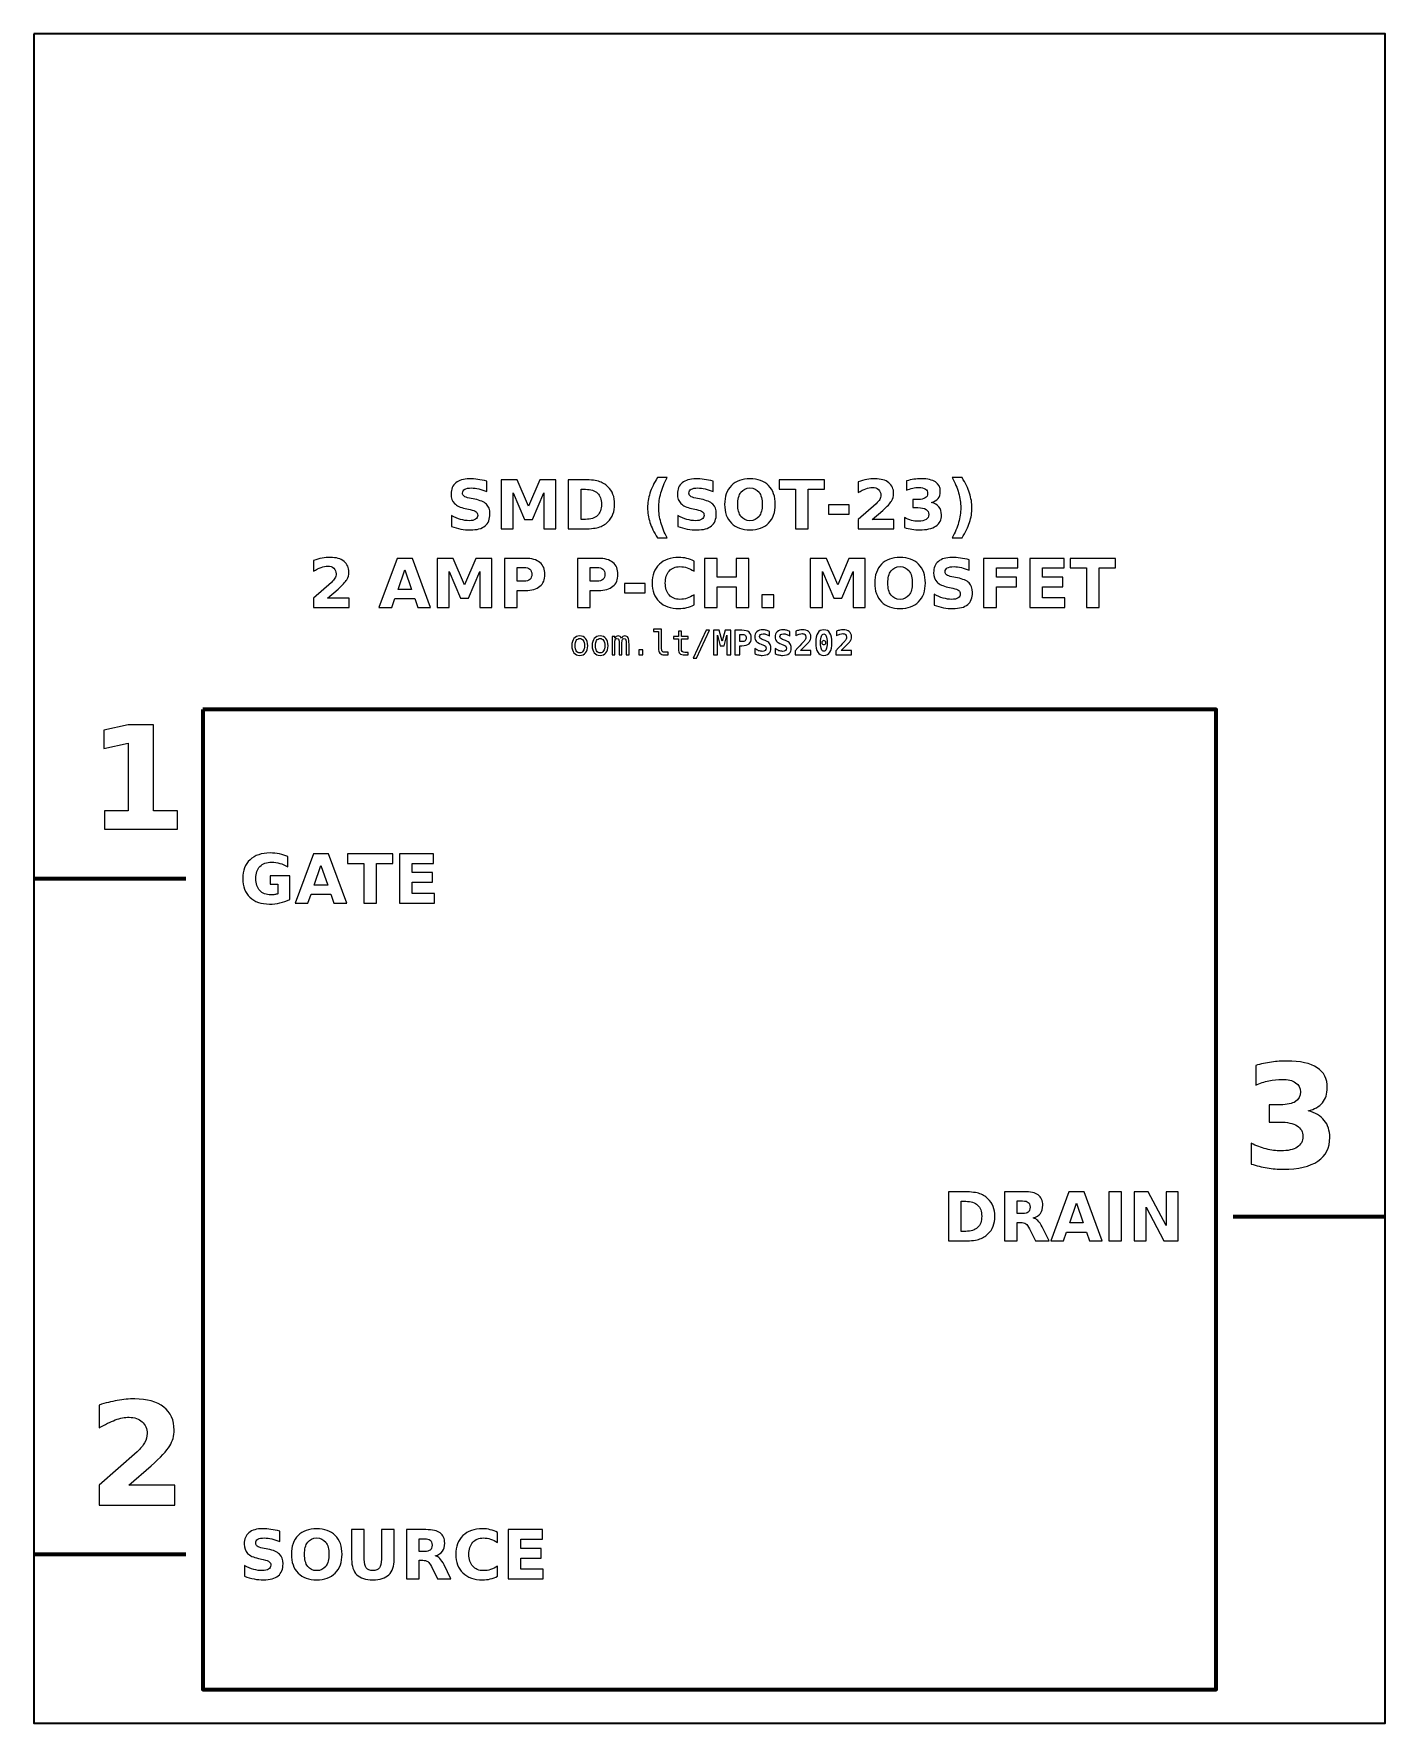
# Model space of a CAD drawing. Header units: centimetres. Extents: x -12.5 to -8.5, y -17.35 to -12.35.
import ezdxf

# ---------------------------------------------------------------- set-up
doc = ezdxf.new("R2010")
doc.units = ezdxf.units.CM
doc.header["$MEASUREMENT"] = 0
doc.layers.add('Layer 1', color=7, linetype='Continuous')

msp = doc.modelspace()

# ---------------------------------------------------------------- linework, layer by layer
at = {"layer": 'Layer 1', "color": 7, "lineweight": 35}
msp.add_open_spline([(-12.5, -12.35), (-12.5, -12.35), (-8.5, -12.35), (-8.5, -12.35), (-8.5, -12.35), (-8.5, -12.35), (-8.5, -17.35), (-8.5, -17.35), (-8.5, -17.35), (-8.5, -17.35), (-12.5, -17.35), (-12.5, -17.35), (-12.5, -17.35), (-12.5, -17.35), (-12.5, -12.35), (-12.5, -12.35)], degree=3, knots=[0, 0, 0, 0, 0.25, 0.25, 0.25, 0.25, 0.5, 0.5, 0.5, 0.5, 0.75, 0.75, 0.75, 0.75, 1, 1, 1, 1], dxfattribs=at)
at = {"layer": 'Layer 1', "color": 250}
for points, knots in [([(-11.1595, -13.67425), (-11.1595, -13.67425), (-11.1595, -13.70508), (-11.1595, -13.70508), (-11.1595, -13.70508), (-11.1675, -13.70152), (-11.17533, -13.69882), (-11.18293, -13.69698), (-11.18293, -13.69698), (-11.19056, -13.69515), (-11.19776, -13.69425), (-11.20453, -13.69425), (-11.20453, -13.69425), (-11.2135, -13.69425), (-11.22016, -13.69548), (-11.22446, -13.69795), (-11.22446, -13.69795), (-11.22876, -13.70045), (-11.2309, -13.70428), (-11.2309, -13.70948), (-11.2309, -13.70948), (-11.2309, -13.71338), (-11.22946, -13.71645), (-11.22656, -13.71862), (-11.22656, -13.71862), (-11.22366, -13.72078), (-11.2184, -13.72268), (-11.21076, -13.72425), (-11.21076, -13.72425), (-11.21076, -13.72425), (-11.19476, -13.72745), (-11.19476, -13.72745), (-11.19476, -13.72745), (-11.17853, -13.73072), (-11.16703, -13.73565), (-11.1602, -13.74232), (-11.1602, -13.74232), (-11.15336, -13.74895), (-11.14993, -13.75838), (-11.14993, -13.77062), (-11.14993, -13.77062), (-11.14993, -13.78672), (-11.1547, -13.79868), (-11.16423, -13.80652), (-11.16423, -13.80652), (-11.17376, -13.81435), (-11.18833, -13.81828), (-11.20793, -13.81828), (-11.20793, -13.81828), (-11.2172, -13.81828), (-11.22646, -13.81742), (-11.23576, -13.81565), (-11.23576, -13.81565), (-11.24506, -13.81388), (-11.2544, -13.81128), (-11.2637, -13.80785), (-11.2637, -13.80785), (-11.2637, -13.80785), (-11.2637, -13.77612), (-11.2637, -13.77612), (-11.2637, -13.77612), (-11.2544, -13.78105), (-11.2454, -13.78478), (-11.2367, -13.78728), (-11.2367, -13.78728), (-11.228, -13.78978), (-11.21963, -13.79105), (-11.21156, -13.79105), (-11.21156, -13.79105), (-11.20336, -13.79105), (-11.19706, -13.78968), (-11.1927, -13.78695), (-11.1927, -13.78695), (-11.18833, -13.78422), (-11.18616, -13.78032), (-11.18616, -13.77522), (-11.18616, -13.77522), (-11.18616, -13.77068), (-11.18763, -13.76715), (-11.1906, -13.76468), (-11.1906, -13.76468), (-11.19356, -13.76222), (-11.19946, -13.75998), (-11.20833, -13.75805), (-11.20833, -13.75805), (-11.20833, -13.75805), (-11.2229, -13.75482), (-11.2229, -13.75482), (-11.2229, -13.75482), (-11.23746, -13.75168), (-11.24813, -13.74672), (-11.25486, -13.73988), (-11.25486, -13.73988), (-11.2616, -13.73305), (-11.26496, -13.72382), (-11.26496, -13.71225), (-11.26496, -13.71225), (-11.26496, -13.69772), (-11.26026, -13.68655), (-11.2509, -13.67875), (-11.2509, -13.67875), (-11.24153, -13.67092), (-11.22806, -13.66702), (-11.21046, -13.66702), (-11.21046, -13.66702), (-11.20246, -13.66702), (-11.19423, -13.66762), (-11.18576, -13.66882), (-11.18576, -13.66882), (-11.1773, -13.67002), (-11.16853, -13.67182), (-11.1595, -13.67425)], [0, 0, 0, 0, 0.0357143, 0.0357143, 0.0357143, 0.0357143, 0.0714286, 0.0714286, 0.0714286, 0.0714286, 0.1071429, 0.1071429, 0.1071429, 0.1071429, 0.1428571, 0.1428571, 0.1428571, 0.1428571, 0.1785714, 0.1785714, 0.1785714, 0.1785714, 0.2142857, 0.2142857, 0.2142857, 0.2142857, 0.25, 0.25, 0.25, 0.25, 0.2857143, 0.2857143, 0.2857143, 0.2857143, 0.3214286, 0.3214286, 0.3214286, 0.3214286, 0.3571429, 0.3571429, 0.3571429, 0.3571429, 0.3928571, 0.3928571, 0.3928571, 0.3928571, 0.4285714, 0.4285714, 0.4285714, 0.4285714, 0.4642857, 0.4642857, 0.4642857, 0.4642857, 0.5, 0.5, 0.5, 0.5, 0.5357143, 0.5357143, 0.5357143, 0.5357143, 0.5714286, 0.5714286, 0.5714286, 0.5714286, 0.6071429, 0.6071429, 0.6071429, 0.6071429, 0.6428571, 0.6428571, 0.6428571, 0.6428571, 0.6785714, 0.6785714, 0.6785714, 0.6785714, 0.7142857, 0.7142857, 0.7142857, 0.7142857, 0.75, 0.75, 0.75, 0.75, 0.7857143, 0.7857143, 0.7857143, 0.7857143, 0.8214286, 0.8214286, 0.8214286, 0.8214286, 0.8571429, 0.8571429, 0.8571429, 0.8571429, 0.8928571, 0.8928571, 0.8928571, 0.8928571, 0.9285714, 0.9285714, 0.9285714, 0.9285714, 0.9642857, 0.9642857, 0.9642857, 0.9642857, 1, 1, 1, 1]), ([(-11.11693, -13.66965), (-11.11693, -13.66965), (-11.0691, -13.66965), (-11.0691, -13.66965), (-11.0691, -13.66965), (-11.0691, -13.66965), (-11.03587, -13.74768), (-11.03587, -13.74768), (-11.03587, -13.74768), (-11.03587, -13.74768), (-11.00247, -13.66965), (-11.00247, -13.66965), (-11.00247, -13.66965), (-11.00247, -13.66965), (-10.95473, -13.66965), (-10.95473, -13.66965), (-10.95473, -13.66965), (-10.95473, -13.66965), (-10.95473, -13.81545), (-10.95473, -13.81545), (-10.95473, -13.81545), (-10.95473, -13.81545), (-10.99027, -13.81545), (-10.99027, -13.81545), (-10.99027, -13.81545), (-10.99027, -13.81545), (-10.99027, -13.70882), (-10.99027, -13.70882), (-10.99027, -13.70882), (-10.99027, -13.70882), (-11.02387, -13.78742), (-11.02387, -13.78742), (-11.02387, -13.78742), (-11.02387, -13.78742), (-11.0477, -13.78742), (-11.0477, -13.78742), (-11.0477, -13.78742), (-11.0477, -13.78742), (-11.0813, -13.70882), (-11.0813, -13.70882), (-11.0813, -13.70882), (-11.0813, -13.70882), (-11.0813, -13.81545), (-11.0813, -13.81545), (-11.0813, -13.81545), (-11.0813, -13.81545), (-11.11693, -13.81545), (-11.11693, -13.81545), (-11.11693, -13.81545), (-11.11693, -13.81545), (-11.11693, -13.66965), (-11.11693, -13.66965)], [0, 0, 0, 0, 0.0769231, 0.0769231, 0.0769231, 0.0769231, 0.1538462, 0.1538462, 0.1538462, 0.1538462, 0.2307692, 0.2307692, 0.2307692, 0.2307692, 0.3076923, 0.3076923, 0.3076923, 0.3076923, 0.3846154, 0.3846154, 0.3846154, 0.3846154, 0.4615385, 0.4615385, 0.4615385, 0.4615385, 0.5384615, 0.5384615, 0.5384615, 0.5384615, 0.6153846, 0.6153846, 0.6153846, 0.6153846, 0.6923077, 0.6923077, 0.6923077, 0.6923077, 0.7692308, 0.7692308, 0.7692308, 0.7692308, 0.8461538, 0.8461538, 0.8461538, 0.8461538, 0.9230769, 0.9230769, 0.9230769, 0.9230769, 1, 1, 1, 1]), ([(-10.9179, -13.66965), (-10.9179, -13.66965), (-10.87824, -13.66965), (-10.87824, -13.66965), (-10.87824, -13.66965), (-10.8561, -13.66965), (-10.83964, -13.67122), (-10.8288, -13.67438), (-10.8288, -13.67438), (-10.81797, -13.67755), (-10.80867, -13.68288), (-10.8009, -13.69045), (-10.8009, -13.69045), (-10.79407, -13.69702), (-10.789, -13.70462), (-10.78567, -13.71322), (-10.78567, -13.71322), (-10.78237, -13.72178), (-10.7807, -13.73152), (-10.7807, -13.74242), (-10.7807, -13.74242), (-10.7807, -13.75342), (-10.78237, -13.76322), (-10.78567, -13.77185), (-10.78567, -13.77185), (-10.789, -13.78048), (-10.79407, -13.78808), (-10.8009, -13.79465), (-10.8009, -13.79465), (-10.80874, -13.80222), (-10.8181, -13.80755), (-10.82904, -13.81072), (-10.82904, -13.81072), (-10.83997, -13.81388), (-10.85637, -13.81545), (-10.87824, -13.81545), (-10.87824, -13.81545), (-10.87824, -13.81545), (-10.9179, -13.81545), (-10.9179, -13.81545), (-10.9179, -13.81545), (-10.9179, -13.81545), (-10.9179, -13.66965), (-10.9179, -13.66965)], [0, 0, 0, 0, 0.0909091, 0.0909091, 0.0909091, 0.0909091, 0.1818182, 0.1818182, 0.1818182, 0.1818182, 0.2727273, 0.2727273, 0.2727273, 0.2727273, 0.3636364, 0.3636364, 0.3636364, 0.3636364, 0.4545455, 0.4545455, 0.4545455, 0.4545455, 0.5454545, 0.5454545, 0.5454545, 0.5454545, 0.6363636, 0.6363636, 0.6363636, 0.6363636, 0.7272727, 0.7272727, 0.7272727, 0.7272727, 0.8181818, 0.8181818, 0.8181818, 0.8181818, 0.9090909, 0.9090909, 0.9090909, 0.9090909, 1, 1, 1, 1]), ([(-10.8803, -13.69808), (-10.8803, -13.69808), (-10.8803, -13.78702), (-10.8803, -13.78702), (-10.8803, -13.78702), (-10.8803, -13.78702), (-10.86684, -13.78702), (-10.86684, -13.78702), (-10.86684, -13.78702), (-10.85147, -13.78702), (-10.83974, -13.78322), (-10.83164, -13.77558), (-10.83164, -13.77558), (-10.82354, -13.76798), (-10.81947, -13.75692), (-10.81947, -13.74242), (-10.81947, -13.74242), (-10.81947, -13.72795), (-10.8235, -13.71695), (-10.83157, -13.70942), (-10.83157, -13.70942), (-10.83964, -13.70185), (-10.8514, -13.69808), (-10.86684, -13.69808), (-10.86684, -13.69808), (-10.86684, -13.69808), (-10.8803, -13.69808), (-10.8803, -13.69808)], [0, 0, 0, 0, 0.1428571, 0.1428571, 0.1428571, 0.1428571, 0.2857143, 0.2857143, 0.2857143, 0.2857143, 0.4285714, 0.4285714, 0.4285714, 0.4285714, 0.5714286, 0.5714286, 0.5714286, 0.5714286, 0.7142857, 0.7142857, 0.7142857, 0.7142857, 0.8571429, 0.8571429, 0.8571429, 0.8571429, 1, 1, 1, 1]), ([(-10.62524, -13.84182), (-10.62524, -13.84182), (-10.65424, -13.84182), (-10.65424, -13.84182), (-10.65424, -13.84182), (-10.66421, -13.82575), (-10.67157, -13.81045), (-10.67631, -13.79595), (-10.67631, -13.79595), (-10.68107, -13.78148), (-10.68344, -13.76712), (-10.68344, -13.75285), (-10.68344, -13.75285), (-10.68344, -13.73858), (-10.68104, -13.72415), (-10.67627, -13.70955), (-10.67627, -13.70955), (-10.67147, -13.69492), (-10.66414, -13.67965), (-10.65424, -13.66368), (-10.65424, -13.66368), (-10.65424, -13.66368), (-10.62524, -13.66368), (-10.62524, -13.66368), (-10.62524, -13.66368), (-10.63357, -13.67912), (-10.63981, -13.69422), (-10.64397, -13.70895), (-10.64397, -13.70895), (-10.64814, -13.72368), (-10.65024, -13.73825), (-10.65024, -13.75265), (-10.65024, -13.75265), (-10.65024, -13.76705), (-10.64817, -13.78162), (-10.64404, -13.79642), (-10.64404, -13.79642), (-10.63991, -13.81118), (-10.63364, -13.82632), (-10.62524, -13.84182)], [0, 0, 0, 0, 0.1, 0.1, 0.1, 0.1, 0.2, 0.2, 0.2, 0.2, 0.3, 0.3, 0.3, 0.3, 0.4, 0.4, 0.4, 0.4, 0.5, 0.5, 0.5, 0.5, 0.6, 0.6, 0.6, 0.6, 0.7, 0.7, 0.7, 0.7, 0.8, 0.8, 0.8, 0.8, 0.9, 0.9, 0.9, 0.9, 1, 1, 1, 1]), ([(-10.48941, -13.67425), (-10.48941, -13.67425), (-10.48941, -13.70508), (-10.48941, -13.70508), (-10.48941, -13.70508), (-10.49741, -13.70152), (-10.50524, -13.69882), (-10.51284, -13.69698), (-10.51284, -13.69698), (-10.52047, -13.69515), (-10.52767, -13.69425), (-10.53444, -13.69425), (-10.53444, -13.69425), (-10.54341, -13.69425), (-10.55007, -13.69548), (-10.55437, -13.69795), (-10.55437, -13.69795), (-10.55867, -13.70045), (-10.56081, -13.70428), (-10.56081, -13.70948), (-10.56081, -13.70948), (-10.56081, -13.71338), (-10.55937, -13.71645), (-10.55647, -13.71862), (-10.55647, -13.71862), (-10.55357, -13.72078), (-10.54831, -13.72268), (-10.54067, -13.72425), (-10.54067, -13.72425), (-10.54067, -13.72425), (-10.52467, -13.72745), (-10.52467, -13.72745), (-10.52467, -13.72745), (-10.50844, -13.73072), (-10.49694, -13.73565), (-10.49011, -13.74232), (-10.49011, -13.74232), (-10.48327, -13.74895), (-10.47984, -13.75838), (-10.47984, -13.77062), (-10.47984, -13.77062), (-10.47984, -13.78672), (-10.48461, -13.79868), (-10.49414, -13.80652), (-10.49414, -13.80652), (-10.50367, -13.81435), (-10.51824, -13.81828), (-10.53784, -13.81828), (-10.53784, -13.81828), (-10.54711, -13.81828), (-10.55637, -13.81742), (-10.56567, -13.81565), (-10.56567, -13.81565), (-10.57497, -13.81388), (-10.58431, -13.81128), (-10.59361, -13.80785), (-10.59361, -13.80785), (-10.59361, -13.80785), (-10.59361, -13.77612), (-10.59361, -13.77612), (-10.59361, -13.77612), (-10.58431, -13.78105), (-10.57531, -13.78478), (-10.56661, -13.78728), (-10.56661, -13.78728), (-10.55791, -13.78978), (-10.54954, -13.79105), (-10.54147, -13.79105), (-10.54147, -13.79105), (-10.53327, -13.79105), (-10.52697, -13.78968), (-10.52261, -13.78695), (-10.52261, -13.78695), (-10.51824, -13.78422), (-10.51607, -13.78032), (-10.51607, -13.77522), (-10.51607, -13.77522), (-10.51607, -13.77068), (-10.51754, -13.76715), (-10.52051, -13.76468), (-10.52051, -13.76468), (-10.52347, -13.76222), (-10.52937, -13.75998), (-10.53824, -13.75805), (-10.53824, -13.75805), (-10.53824, -13.75805), (-10.55281, -13.75482), (-10.55281, -13.75482), (-10.55281, -13.75482), (-10.56737, -13.75168), (-10.57804, -13.74672), (-10.58477, -13.73988), (-10.58477, -13.73988), (-10.59151, -13.73305), (-10.59487, -13.72382), (-10.59487, -13.71225), (-10.59487, -13.71225), (-10.59487, -13.69772), (-10.59017, -13.68655), (-10.58081, -13.67875), (-10.58081, -13.67875), (-10.57144, -13.67092), (-10.55797, -13.66702), (-10.54037, -13.66702), (-10.54037, -13.66702), (-10.53237, -13.66702), (-10.52414, -13.66762), (-10.51567, -13.66882), (-10.51567, -13.66882), (-10.50721, -13.67002), (-10.49844, -13.67182), (-10.48941, -13.67425)], [0, 0, 0, 0, 0.0357143, 0.0357143, 0.0357143, 0.0357143, 0.0714286, 0.0714286, 0.0714286, 0.0714286, 0.1071429, 0.1071429, 0.1071429, 0.1071429, 0.1428571, 0.1428571, 0.1428571, 0.1428571, 0.1785714, 0.1785714, 0.1785714, 0.1785714, 0.2142857, 0.2142857, 0.2142857, 0.2142857, 0.25, 0.25, 0.25, 0.25, 0.2857143, 0.2857143, 0.2857143, 0.2857143, 0.3214286, 0.3214286, 0.3214286, 0.3214286, 0.3571429, 0.3571429, 0.3571429, 0.3571429, 0.3928571, 0.3928571, 0.3928571, 0.3928571, 0.4285714, 0.4285714, 0.4285714, 0.4285714, 0.4642857, 0.4642857, 0.4642857, 0.4642857, 0.5, 0.5, 0.5, 0.5, 0.5357143, 0.5357143, 0.5357143, 0.5357143, 0.5714286, 0.5714286, 0.5714286, 0.5714286, 0.6071429, 0.6071429, 0.6071429, 0.6071429, 0.6428571, 0.6428571, 0.6428571, 0.6428571, 0.6785714, 0.6785714, 0.6785714, 0.6785714, 0.7142857, 0.7142857, 0.7142857, 0.7142857, 0.75, 0.75, 0.75, 0.75, 0.7857143, 0.7857143, 0.7857143, 0.7857143, 0.8214286, 0.8214286, 0.8214286, 0.8214286, 0.8571429, 0.8571429, 0.8571429, 0.8571429, 0.8928571, 0.8928571, 0.8928571, 0.8928571, 0.9285714, 0.9285714, 0.9285714, 0.9285714, 0.9642857, 0.9642857, 0.9642857, 0.9642857, 1, 1, 1, 1]), ([(-10.38024, -13.66702), (-10.35681, -13.66702), (-10.33844, -13.67372), (-10.32518, -13.68715), (-10.32518, -13.68715), (-10.31188, -13.70055), (-10.30524, -13.71905), (-10.30524, -13.74268), (-10.30524, -13.74268), (-10.30524, -13.76625), (-10.31188, -13.78475), (-10.32518, -13.79815), (-10.32518, -13.79815), (-10.33844, -13.81158), (-10.35681, -13.81828), (-10.38024, -13.81828), (-10.38024, -13.81828), (-10.40361, -13.81828), (-10.42194, -13.81158), (-10.43528, -13.79815), (-10.43528, -13.79815), (-10.44858, -13.78475), (-10.45524, -13.76625), (-10.45524, -13.74268), (-10.45524, -13.74268), (-10.45524, -13.71905), (-10.44858, -13.70055), (-10.43528, -13.68715), (-10.43528, -13.68715), (-10.42194, -13.67372), (-10.40361, -13.66702), (-10.38024, -13.66702)], [0, 0, 0, 0, 0.125, 0.125, 0.125, 0.125, 0.25, 0.25, 0.25, 0.25, 0.375, 0.375, 0.375, 0.375, 0.5, 0.5, 0.5, 0.5, 0.625, 0.625, 0.625, 0.625, 0.75, 0.75, 0.75, 0.75, 0.875, 0.875, 0.875, 0.875, 1, 1, 1, 1]), ([(-10.38024, -13.69425), (-10.39171, -13.69425), (-10.40058, -13.69848), (-10.40691, -13.70695), (-10.40691, -13.70695), (-10.41321, -13.71542), (-10.41638, -13.72732), (-10.41638, -13.74268), (-10.41638, -13.74268), (-10.41638, -13.75802), (-10.41321, -13.76988), (-10.40691, -13.77835), (-10.40691, -13.77835), (-10.40058, -13.78682), (-10.39171, -13.79105), (-10.38024, -13.79105), (-10.38024, -13.79105), (-10.36871, -13.79105), (-10.35981, -13.78682), (-10.35348, -13.77835), (-10.35348, -13.77835), (-10.34718, -13.76988), (-10.34401, -13.75802), (-10.34401, -13.74268), (-10.34401, -13.74268), (-10.34401, -13.72732), (-10.34718, -13.71542), (-10.35348, -13.70695), (-10.35348, -13.70695), (-10.35981, -13.69848), (-10.36871, -13.69425), (-10.38024, -13.69425)], [0, 0, 0, 0, 0.125, 0.125, 0.125, 0.125, 0.25, 0.25, 0.25, 0.25, 0.375, 0.375, 0.375, 0.375, 0.5, 0.5, 0.5, 0.5, 0.625, 0.625, 0.625, 0.625, 0.75, 0.75, 0.75, 0.75, 0.875, 0.875, 0.875, 0.875, 1, 1, 1, 1]), ([(-10.29421, -13.66965), (-10.29421, -13.66965), (-10.15985, -13.66965), (-10.15985, -13.66965), (-10.15985, -13.66965), (-10.15985, -13.66965), (-10.15985, -13.69808), (-10.15985, -13.69808), (-10.15985, -13.69808), (-10.15985, -13.69808), (-10.20818, -13.69808), (-10.20818, -13.69808), (-10.20818, -13.69808), (-10.20818, -13.69808), (-10.20818, -13.81545), (-10.20818, -13.81545), (-10.20818, -13.81545), (-10.20818, -13.81545), (-10.24578, -13.81545), (-10.24578, -13.81545), (-10.24578, -13.81545), (-10.24578, -13.81545), (-10.24578, -13.69808), (-10.24578, -13.69808), (-10.24578, -13.69808), (-10.24578, -13.69808), (-10.29421, -13.69808), (-10.29421, -13.69808), (-10.29421, -13.69808), (-10.29421, -13.69808), (-10.29421, -13.66965), (-10.29421, -13.66965)], [0, 0, 0, 0, 0.125, 0.125, 0.125, 0.125, 0.25, 0.25, 0.25, 0.25, 0.375, 0.375, 0.375, 0.375, 0.5, 0.5, 0.5, 0.5, 0.625, 0.625, 0.625, 0.625, 0.75, 0.75, 0.75, 0.75, 0.875, 0.875, 0.875, 0.875, 1, 1, 1, 1]), ([(-10.01812, -13.78782), (-10.01812, -13.78782), (-9.95395, -13.78782), (-9.95395, -13.78782), (-9.95395, -13.78782), (-9.95395, -13.78782), (-9.95395, -13.81545), (-9.95395, -13.81545), (-9.95395, -13.81545), (-9.95395, -13.81545), (-10.05992, -13.81545), (-10.05992, -13.81545), (-10.05992, -13.81545), (-10.05992, -13.81545), (-10.05992, -13.78782), (-10.05992, -13.78782), (-10.05992, -13.78782), (-10.05992, -13.78782), (-10.00668, -13.74085), (-10.00668, -13.74085), (-10.00668, -13.74085), (-10.00192, -13.73655), (-9.99842, -13.73235), (-9.99615, -13.72825), (-9.99615, -13.72825), (-9.99385, -13.72415), (-9.99272, -13.71988), (-9.99272, -13.71545), (-9.99272, -13.71545), (-9.99272, -13.70862), (-9.99502, -13.70312), (-9.99962, -13.69895), (-9.99962, -13.69895), (-10.00418, -13.69478), (-10.01028, -13.69272), (-10.01792, -13.69272), (-10.01792, -13.69272), (-10.02378, -13.69272), (-10.03018, -13.69398), (-10.03715, -13.69648), (-10.03715, -13.69648), (-10.04412, -13.69898), (-10.05158, -13.70272), (-10.05952, -13.70765), (-10.05952, -13.70765), (-10.05952, -13.70765), (-10.05952, -13.67562), (-10.05952, -13.67562), (-10.05952, -13.67562), (-10.05105, -13.67282), (-10.04268, -13.67068), (-10.03442, -13.66922), (-10.03442, -13.66922), (-10.02615, -13.66775), (-10.01805, -13.66702), (-10.01008, -13.66702), (-10.01008, -13.66702), (-9.99265, -13.66702), (-9.97908, -13.67085), (-9.96942, -13.67855), (-9.96942, -13.67855), (-9.95975, -13.68622), (-9.95492, -13.69692), (-9.95492, -13.71068), (-9.95492, -13.71068), (-9.95492, -13.71862), (-9.95698, -13.72602), (-9.96108, -13.73288), (-9.96108, -13.73288), (-9.96518, -13.73975), (-9.97382, -13.74895), (-9.98695, -13.76048), (-9.98695, -13.76048), (-9.98695, -13.76048), (-10.01812, -13.78782), (-10.01812, -13.78782)], [0, 0, 0, 0, 0.0526316, 0.0526316, 0.0526316, 0.0526316, 0.1052632, 0.1052632, 0.1052632, 0.1052632, 0.1578947, 0.1578947, 0.1578947, 0.1578947, 0.2105263, 0.2105263, 0.2105263, 0.2105263, 0.2631579, 0.2631579, 0.2631579, 0.2631579, 0.3157895, 0.3157895, 0.3157895, 0.3157895, 0.3684211, 0.3684211, 0.3684211, 0.3684211, 0.4210526, 0.4210526, 0.4210526, 0.4210526, 0.4736842, 0.4736842, 0.4736842, 0.4736842, 0.5263158, 0.5263158, 0.5263158, 0.5263158, 0.5789474, 0.5789474, 0.5789474, 0.5789474, 0.6315789, 0.6315789, 0.6315789, 0.6315789, 0.6842105, 0.6842105, 0.6842105, 0.6842105, 0.7368421, 0.7368421, 0.7368421, 0.7368421, 0.7894737, 0.7894737, 0.7894737, 0.7894737, 0.8421053, 0.8421053, 0.8421053, 0.8421053, 0.8947368, 0.8947368, 0.8947368, 0.8947368, 0.9473684, 0.9473684, 0.9473684, 0.9473684, 1, 1, 1, 1]), ([(-9.84341, -13.73682), (-9.83361, -13.73935), (-9.82611, -13.74378), (-9.82101, -13.75005), (-9.82101, -13.75005), (-9.81591, -13.75635), (-9.81335, -13.76432), (-9.81335, -13.77402), (-9.81335, -13.77402), (-9.81335, -13.78848), (-9.81888, -13.79948), (-9.82995, -13.80702), (-9.82995, -13.80702), (-9.84101, -13.81452), (-9.85715, -13.81828), (-9.87838, -13.81828), (-9.87838, -13.81828), (-9.88588, -13.81828), (-9.89338, -13.81768), (-9.90091, -13.81648), (-9.90091, -13.81648), (-9.90841, -13.81528), (-9.91585, -13.81345), (-9.92321, -13.81105), (-9.92321, -13.81105), (-9.92321, -13.81105), (-9.92321, -13.78205), (-9.92321, -13.78205), (-9.92321, -13.78205), (-9.91618, -13.78555), (-9.90921, -13.78822), (-9.90228, -13.79002), (-9.90228, -13.79002), (-9.89535, -13.79178), (-9.88851, -13.79268), (-9.88181, -13.79268), (-9.88181, -13.79268), (-9.87185, -13.79268), (-9.86421, -13.79095), (-9.85891, -13.78752), (-9.85891, -13.78752), (-9.85361, -13.78405), (-9.85095, -13.77912), (-9.85095, -13.77265), (-9.85095, -13.77265), (-9.85095, -13.76602), (-9.85368, -13.76098), (-9.85911, -13.75758), (-9.85911, -13.75758), (-9.86455, -13.75415), (-9.87258, -13.75245), (-9.88318, -13.75245), (-9.88318, -13.75245), (-9.88318, -13.75245), (-9.89821, -13.75245), (-9.89821, -13.75245), (-9.89821, -13.75245), (-9.89821, -13.75245), (-9.89821, -13.72822), (-9.89821, -13.72822), (-9.89821, -13.72822), (-9.89821, -13.72822), (-9.88241, -13.72822), (-9.88241, -13.72822), (-9.88241, -13.72822), (-9.87295, -13.72822), (-9.86595, -13.72675), (-9.86131, -13.72378), (-9.86131, -13.72378), (-9.85668, -13.72082), (-9.85438, -13.71632), (-9.85438, -13.71028), (-9.85438, -13.71028), (-9.85438, -13.70468), (-9.85661, -13.70035), (-9.86111, -13.69732), (-9.86111, -13.69732), (-9.86561, -13.69425), (-9.87195, -13.69272), (-9.88015, -13.69272), (-9.88015, -13.69272), (-9.88621, -13.69272), (-9.89231, -13.69338), (-9.89851, -13.69475), (-9.89851, -13.69475), (-9.90468, -13.69612), (-9.91081, -13.69815), (-9.91695, -13.70082), (-9.91695, -13.70082), (-9.91695, -13.70082), (-9.91695, -13.67328), (-9.91695, -13.67328), (-9.91695, -13.67328), (-9.90951, -13.67118), (-9.90218, -13.66962), (-9.89488, -13.66858), (-9.89488, -13.66858), (-9.88758, -13.66755), (-9.88045, -13.66702), (-9.87341, -13.66702), (-9.87341, -13.66702), (-9.85448, -13.66702), (-9.84028, -13.67012), (-9.83088, -13.67635), (-9.83088, -13.67635), (-9.82148, -13.68255), (-9.81678, -13.69192), (-9.81678, -13.70442), (-9.81678, -13.70442), (-9.81678, -13.71292), (-9.81901, -13.71992), (-9.82351, -13.72535), (-9.82351, -13.72535), (-9.82801, -13.73078), (-9.83465, -13.73462), (-9.84341, -13.73682)], [0, 0, 0, 0, 0.0344828, 0.0344828, 0.0344828, 0.0344828, 0.0689655, 0.0689655, 0.0689655, 0.0689655, 0.1034483, 0.1034483, 0.1034483, 0.1034483, 0.137931, 0.137931, 0.137931, 0.137931, 0.1724138, 0.1724138, 0.1724138, 0.1724138, 0.2068966, 0.2068966, 0.2068966, 0.2068966, 0.2413793, 0.2413793, 0.2413793, 0.2413793, 0.2758621, 0.2758621, 0.2758621, 0.2758621, 0.3103448, 0.3103448, 0.3103448, 0.3103448, 0.3448276, 0.3448276, 0.3448276, 0.3448276, 0.3793103, 0.3793103, 0.3793103, 0.3793103, 0.4137931, 0.4137931, 0.4137931, 0.4137931, 0.4482759, 0.4482759, 0.4482759, 0.4482759, 0.4827586, 0.4827586, 0.4827586, 0.4827586, 0.5172414, 0.5172414, 0.5172414, 0.5172414, 0.5517241, 0.5517241, 0.5517241, 0.5517241, 0.5862069, 0.5862069, 0.5862069, 0.5862069, 0.6206897, 0.6206897, 0.6206897, 0.6206897, 0.6551724, 0.6551724, 0.6551724, 0.6551724, 0.6896552, 0.6896552, 0.6896552, 0.6896552, 0.7241379, 0.7241379, 0.7241379, 0.7241379, 0.7586207, 0.7586207, 0.7586207, 0.7586207, 0.7931034, 0.7931034, 0.7931034, 0.7931034, 0.8275862, 0.8275862, 0.8275862, 0.8275862, 0.862069, 0.862069, 0.862069, 0.862069, 0.8965517, 0.8965517, 0.8965517, 0.8965517, 0.9310345, 0.9310345, 0.9310345, 0.9310345, 0.9655172, 0.9655172, 0.9655172, 0.9655172, 1, 1, 1, 1]), ([(-9.78141, -13.84182), (-9.77308, -13.82632), (-9.76681, -13.81118), (-9.76264, -13.79642), (-9.76264, -13.79642), (-9.75848, -13.78162), (-9.75641, -13.76705), (-9.75641, -13.75265), (-9.75641, -13.75265), (-9.75641, -13.73825), (-9.75848, -13.72368), (-9.76264, -13.70895), (-9.76264, -13.70895), (-9.76681, -13.69422), (-9.77308, -13.67912), (-9.78141, -13.66368), (-9.78141, -13.66368), (-9.78141, -13.66368), (-9.75241, -13.66368), (-9.75241, -13.66368), (-9.75241, -13.66368), (-9.74251, -13.67965), (-9.73518, -13.69492), (-9.73038, -13.70955), (-9.73038, -13.70955), (-9.72561, -13.72415), (-9.72321, -13.73858), (-9.72321, -13.75285), (-9.72321, -13.75285), (-9.72321, -13.76712), (-9.72558, -13.78148), (-9.73034, -13.79595), (-9.73034, -13.79595), (-9.73508, -13.81045), (-9.74244, -13.82575), (-9.75241, -13.84182), (-9.75241, -13.84182), (-9.75241, -13.84182), (-9.78141, -13.84182), (-9.78141, -13.84182)], [0, 0, 0, 0, 0.1, 0.1, 0.1, 0.1, 0.2, 0.2, 0.2, 0.2, 0.3, 0.3, 0.3, 0.3, 0.4, 0.4, 0.4, 0.4, 0.5, 0.5, 0.5, 0.5, 0.6, 0.6, 0.6, 0.6, 0.7, 0.7, 0.7, 0.7, 0.8, 0.8, 0.8, 0.8, 0.9, 0.9, 0.9, 0.9, 1, 1, 1, 1]), ([(-10.14792, -13.74368), (-10.14792, -13.74368), (-10.08658, -13.74368), (-10.08658, -13.74368), (-10.08658, -13.74368), (-10.08658, -13.74368), (-10.08658, -13.77212), (-10.08658, -13.77212), (-10.08658, -13.77212), (-10.08658, -13.77212), (-10.14792, -13.77212), (-10.14792, -13.77212), (-10.14792, -13.77212), (-10.14792, -13.77212), (-10.14792, -13.74368), (-10.14792, -13.74368)], [0, 0, 0, 0, 0.25, 0.25, 0.25, 0.25, 0.5, 0.5, 0.5, 0.5, 0.75, 0.75, 0.75, 0.75, 1, 1, 1, 1]), ([(-11.6305, -14.02062), (-11.6305, -14.02062), (-11.56633, -14.02062), (-11.56633, -14.02062), (-11.56633, -14.02062), (-11.56633, -14.02062), (-11.56633, -14.04825), (-11.56633, -14.04825), (-11.56633, -14.04825), (-11.56633, -14.04825), (-11.6723, -14.04825), (-11.6723, -14.04825), (-11.6723, -14.04825), (-11.6723, -14.04825), (-11.6723, -14.02062), (-11.6723, -14.02062), (-11.6723, -14.02062), (-11.6723, -14.02062), (-11.61906, -13.97365), (-11.61906, -13.97365), (-11.61906, -13.97365), (-11.6143, -13.96935), (-11.6108, -13.96515), (-11.60853, -13.96105), (-11.60853, -13.96105), (-11.60623, -13.95695), (-11.6051, -13.95268), (-11.6051, -13.94825), (-11.6051, -13.94825), (-11.6051, -13.94142), (-11.6074, -13.93592), (-11.612, -13.93175), (-11.612, -13.93175), (-11.61656, -13.92758), (-11.62266, -13.92552), (-11.6303, -13.92552), (-11.6303, -13.92552), (-11.63616, -13.92552), (-11.64256, -13.92678), (-11.64953, -13.92928), (-11.64953, -13.92928), (-11.6565, -13.93178), (-11.66396, -13.93552), (-11.6719, -13.94045), (-11.6719, -13.94045), (-11.6719, -13.94045), (-11.6719, -13.90842), (-11.6719, -13.90842), (-11.6719, -13.90842), (-11.66343, -13.90562), (-11.65506, -13.90348), (-11.6468, -13.90202), (-11.6468, -13.90202), (-11.63853, -13.90055), (-11.63043, -13.89982), (-11.62246, -13.89982), (-11.62246, -13.89982), (-11.60503, -13.89982), (-11.59146, -13.90365), (-11.5818, -13.91135), (-11.5818, -13.91135), (-11.57213, -13.91902), (-11.5673, -13.92972), (-11.5673, -13.94348), (-11.5673, -13.94348), (-11.5673, -13.95142), (-11.56936, -13.95882), (-11.57346, -13.96568), (-11.57346, -13.96568), (-11.57756, -13.97255), (-11.5862, -13.98175), (-11.59933, -13.99328), (-11.59933, -13.99328), (-11.59933, -13.99328), (-11.6305, -14.02062), (-11.6305, -14.02062)], [0, 0, 0, 0, 0.0526316, 0.0526316, 0.0526316, 0.0526316, 0.1052632, 0.1052632, 0.1052632, 0.1052632, 0.1578947, 0.1578947, 0.1578947, 0.1578947, 0.2105263, 0.2105263, 0.2105263, 0.2105263, 0.2631579, 0.2631579, 0.2631579, 0.2631579, 0.3157895, 0.3157895, 0.3157895, 0.3157895, 0.3684211, 0.3684211, 0.3684211, 0.3684211, 0.4210526, 0.4210526, 0.4210526, 0.4210526, 0.4736842, 0.4736842, 0.4736842, 0.4736842, 0.5263158, 0.5263158, 0.5263158, 0.5263158, 0.5789474, 0.5789474, 0.5789474, 0.5789474, 0.6315789, 0.6315789, 0.6315789, 0.6315789, 0.6842105, 0.6842105, 0.6842105, 0.6842105, 0.7368421, 0.7368421, 0.7368421, 0.7368421, 0.7894737, 0.7894737, 0.7894737, 0.7894737, 0.8421053, 0.8421053, 0.8421053, 0.8421053, 0.8947368, 0.8947368, 0.8947368, 0.8947368, 0.9473684, 0.9473684, 0.9473684, 0.9473684, 1, 1, 1, 1]), ([(-10.54573, -14.04025), (-10.55263, -14.04382), (-10.55983, -14.04652), (-10.56733, -14.04835), (-10.56733, -14.04835), (-10.5748, -14.05018), (-10.58263, -14.05108), (-10.59076, -14.05108), (-10.59076, -14.05108), (-10.61503, -14.05108), (-10.63426, -14.04428), (-10.64846, -14.03072), (-10.64846, -14.03072), (-10.66266, -14.01715), (-10.66976, -13.99875), (-10.66976, -13.97548), (-10.66976, -13.97548), (-10.66976, -13.95218), (-10.66266, -13.93375), (-10.64846, -13.92018), (-10.64846, -13.92018), (-10.63426, -13.90662), (-10.61503, -13.89982), (-10.59076, -13.89982), (-10.59076, -13.89982), (-10.58263, -13.89982), (-10.5748, -13.90072), (-10.56733, -13.90255), (-10.56733, -13.90255), (-10.55983, -13.90438), (-10.55263, -13.90708), (-10.54573, -13.91065), (-10.54573, -13.91065), (-10.54573, -13.91065), (-10.54573, -13.94082), (-10.54573, -13.94082), (-10.54573, -13.94082), (-10.5527, -13.93605), (-10.55956, -13.93258), (-10.56633, -13.93038), (-10.56633, -13.93038), (-10.5731, -13.92815), (-10.58023, -13.92705), (-10.58773, -13.92705), (-10.58773, -13.92705), (-10.60113, -13.92705), (-10.6117, -13.93135), (-10.61936, -13.93995), (-10.61936, -13.93995), (-10.62706, -13.94855), (-10.6309, -13.96038), (-10.6309, -13.97548), (-10.6309, -13.97548), (-10.6309, -13.99055), (-10.62706, -14.00235), (-10.61936, -14.01095), (-10.61936, -14.01095), (-10.6117, -14.01955), (-10.60113, -14.02385), (-10.58773, -14.02385), (-10.58773, -14.02385), (-10.58023, -14.02385), (-10.5731, -14.02275), (-10.56633, -14.02052), (-10.56633, -14.02052), (-10.55956, -14.01832), (-10.5527, -14.01485), (-10.54573, -14.01008), (-10.54573, -14.01008), (-10.54573, -14.01008), (-10.54573, -14.04025), (-10.54573, -14.04025)], [0, 0, 0, 0, 0.0555556, 0.0555556, 0.0555556, 0.0555556, 0.1111111, 0.1111111, 0.1111111, 0.1111111, 0.1666667, 0.1666667, 0.1666667, 0.1666667, 0.2222222, 0.2222222, 0.2222222, 0.2222222, 0.2777778, 0.2777778, 0.2777778, 0.2777778, 0.3333333, 0.3333333, 0.3333333, 0.3333333, 0.3888889, 0.3888889, 0.3888889, 0.3888889, 0.4444444, 0.4444444, 0.4444444, 0.4444444, 0.5, 0.5, 0.5, 0.5, 0.5555556, 0.5555556, 0.5555556, 0.5555556, 0.6111111, 0.6111111, 0.6111111, 0.6111111, 0.6666667, 0.6666667, 0.6666667, 0.6666667, 0.7222222, 0.7222222, 0.7222222, 0.7222222, 0.7777778, 0.7777778, 0.7777778, 0.7777778, 0.8333333, 0.8333333, 0.8333333, 0.8333333, 0.8888889, 0.8888889, 0.8888889, 0.8888889, 0.9444444, 0.9444444, 0.9444444, 0.9444444, 1, 1, 1, 1]), ([(-9.93599, -13.89982), (-9.91256, -13.89982), (-9.89419, -13.90652), (-9.88093, -13.91995), (-9.88093, -13.91995), (-9.86763, -13.93335), (-9.86099, -13.95185), (-9.86099, -13.97548), (-9.86099, -13.97548), (-9.86099, -13.99905), (-9.86763, -14.01755), (-9.88093, -14.03095), (-9.88093, -14.03095), (-9.89419, -14.04438), (-9.91256, -14.05108), (-9.93599, -14.05108), (-9.93599, -14.05108), (-9.95936, -14.05108), (-9.97769, -14.04438), (-9.99103, -14.03095), (-9.99103, -14.03095), (-10.00433, -14.01755), (-10.01099, -13.99905), (-10.01099, -13.97548), (-10.01099, -13.97548), (-10.01099, -13.95185), (-10.00433, -13.93335), (-9.99103, -13.91995), (-9.99103, -13.91995), (-9.97769, -13.90652), (-9.95936, -13.89982), (-9.93599, -13.89982)], [0, 0, 0, 0, 0.125, 0.125, 0.125, 0.125, 0.25, 0.25, 0.25, 0.25, 0.375, 0.375, 0.375, 0.375, 0.5, 0.5, 0.5, 0.5, 0.625, 0.625, 0.625, 0.625, 0.75, 0.75, 0.75, 0.75, 0.875, 0.875, 0.875, 0.875, 1, 1, 1, 1]), ([(-9.7311, -13.90705), (-9.7311, -13.90705), (-9.7311, -13.93788), (-9.7311, -13.93788), (-9.7311, -13.93788), (-9.7391, -13.93432), (-9.74693, -13.93162), (-9.75453, -13.92978), (-9.75453, -13.92978), (-9.76216, -13.92795), (-9.76936, -13.92705), (-9.77613, -13.92705), (-9.77613, -13.92705), (-9.7851, -13.92705), (-9.79176, -13.92828), (-9.79606, -13.93075), (-9.79606, -13.93075), (-9.80036, -13.93325), (-9.8025, -13.93708), (-9.8025, -13.94228), (-9.8025, -13.94228), (-9.8025, -13.94618), (-9.80106, -13.94925), (-9.79816, -13.95142), (-9.79816, -13.95142), (-9.79526, -13.95358), (-9.79, -13.95548), (-9.78236, -13.95705), (-9.78236, -13.95705), (-9.78236, -13.95705), (-9.76636, -13.96025), (-9.76636, -13.96025), (-9.76636, -13.96025), (-9.75013, -13.96352), (-9.73863, -13.96845), (-9.7318, -13.97512), (-9.7318, -13.97512), (-9.72496, -13.98175), (-9.72153, -13.99118), (-9.72153, -14.00342), (-9.72153, -14.00342), (-9.72153, -14.01952), (-9.7263, -14.03148), (-9.73583, -14.03932), (-9.73583, -14.03932), (-9.74536, -14.04715), (-9.75993, -14.05108), (-9.77953, -14.05108), (-9.77953, -14.05108), (-9.7888, -14.05108), (-9.79806, -14.05022), (-9.80736, -14.04845), (-9.80736, -14.04845), (-9.81666, -14.04668), (-9.826, -14.04408), (-9.8353, -14.04065), (-9.8353, -14.04065), (-9.8353, -14.04065), (-9.8353, -14.00892), (-9.8353, -14.00892), (-9.8353, -14.00892), (-9.826, -14.01385), (-9.817, -14.01758), (-9.8083, -14.02008), (-9.8083, -14.02008), (-9.7996, -14.02258), (-9.79123, -14.02385), (-9.78316, -14.02385), (-9.78316, -14.02385), (-9.77496, -14.02385), (-9.76866, -14.02248), (-9.7643, -14.01975), (-9.7643, -14.01975), (-9.75993, -14.01702), (-9.75776, -14.01312), (-9.75776, -14.00802), (-9.75776, -14.00802), (-9.75776, -14.00348), (-9.75923, -13.99995), (-9.7622, -13.99748), (-9.7622, -13.99748), (-9.76516, -13.99502), (-9.77106, -13.99278), (-9.77993, -13.99085), (-9.77993, -13.99085), (-9.77993, -13.99085), (-9.7945, -13.98762), (-9.7945, -13.98762), (-9.7945, -13.98762), (-9.80906, -13.98448), (-9.81973, -13.97952), (-9.82646, -13.97268), (-9.82646, -13.97268), (-9.8332, -13.96585), (-9.83656, -13.95662), (-9.83656, -13.94505), (-9.83656, -13.94505), (-9.83656, -13.93052), (-9.83186, -13.91935), (-9.8225, -13.91155), (-9.8225, -13.91155), (-9.81313, -13.90372), (-9.79966, -13.89982), (-9.78206, -13.89982), (-9.78206, -13.89982), (-9.77406, -13.89982), (-9.76583, -13.90042), (-9.75736, -13.90162), (-9.75736, -13.90162), (-9.7489, -13.90282), (-9.74013, -13.90462), (-9.7311, -13.90705)], [0, 0, 0, 0, 0.0357143, 0.0357143, 0.0357143, 0.0357143, 0.0714286, 0.0714286, 0.0714286, 0.0714286, 0.1071429, 0.1071429, 0.1071429, 0.1071429, 0.1428571, 0.1428571, 0.1428571, 0.1428571, 0.1785714, 0.1785714, 0.1785714, 0.1785714, 0.2142857, 0.2142857, 0.2142857, 0.2142857, 0.25, 0.25, 0.25, 0.25, 0.2857143, 0.2857143, 0.2857143, 0.2857143, 0.3214286, 0.3214286, 0.3214286, 0.3214286, 0.3571429, 0.3571429, 0.3571429, 0.3571429, 0.3928571, 0.3928571, 0.3928571, 0.3928571, 0.4285714, 0.4285714, 0.4285714, 0.4285714, 0.4642857, 0.4642857, 0.4642857, 0.4642857, 0.5, 0.5, 0.5, 0.5, 0.5357143, 0.5357143, 0.5357143, 0.5357143, 0.5714286, 0.5714286, 0.5714286, 0.5714286, 0.6071429, 0.6071429, 0.6071429, 0.6071429, 0.6428571, 0.6428571, 0.6428571, 0.6428571, 0.6785714, 0.6785714, 0.6785714, 0.6785714, 0.7142857, 0.7142857, 0.7142857, 0.7142857, 0.75, 0.75, 0.75, 0.75, 0.7857143, 0.7857143, 0.7857143, 0.7857143, 0.8214286, 0.8214286, 0.8214286, 0.8214286, 0.8571429, 0.8571429, 0.8571429, 0.8571429, 0.8928571, 0.8928571, 0.8928571, 0.8928571, 0.9285714, 0.9285714, 0.9285714, 0.9285714, 0.9642857, 0.9642857, 0.9642857, 0.9642857, 1, 1, 1, 1]), ([(-11.3725, -14.02172), (-11.3725, -14.02172), (-11.4313, -14.02172), (-11.4313, -14.02172), (-11.4313, -14.02172), (-11.4313, -14.02172), (-11.44056, -14.04825), (-11.44056, -14.04825), (-11.44056, -14.04825), (-11.44056, -14.04825), (-11.47836, -14.04825), (-11.47836, -14.04825), (-11.47836, -14.04825), (-11.47836, -14.04825), (-11.42436, -13.90245), (-11.42436, -13.90245), (-11.42436, -13.90245), (-11.42436, -13.90245), (-11.37953, -13.90245), (-11.37953, -13.90245), (-11.37953, -13.90245), (-11.37953, -13.90245), (-11.32553, -14.04825), (-11.32553, -14.04825), (-11.32553, -14.04825), (-11.32553, -14.04825), (-11.36333, -14.04825), (-11.36333, -14.04825), (-11.36333, -14.04825), (-11.36333, -14.04825), (-11.3725, -14.02172), (-11.3725, -14.02172)], [0, 0, 0, 0, 0.125, 0.125, 0.125, 0.125, 0.25, 0.25, 0.25, 0.25, 0.375, 0.375, 0.375, 0.375, 0.5, 0.5, 0.5, 0.5, 0.625, 0.625, 0.625, 0.625, 0.75, 0.75, 0.75, 0.75, 0.875, 0.875, 0.875, 0.875, 1, 1, 1, 1]), ([(-11.42193, -13.99465), (-11.42193, -13.99465), (-11.38196, -13.99465), (-11.38196, -13.99465), (-11.38196, -13.99465), (-11.38196, -13.99465), (-11.4019, -13.93665), (-11.4019, -13.93665), (-11.4019, -13.93665), (-11.4019, -13.93665), (-11.42193, -13.99465), (-11.42193, -13.99465)], [0, 0, 0, 0, 0.3333333, 0.3333333, 0.3333333, 0.3333333, 0.6666667, 0.6666667, 0.6666667, 0.6666667, 1, 1, 1, 1]), ([(-11.30616, -13.90245), (-11.30616, -13.90245), (-11.25833, -13.90245), (-11.25833, -13.90245), (-11.25833, -13.90245), (-11.25833, -13.90245), (-11.2251, -13.98048), (-11.2251, -13.98048), (-11.2251, -13.98048), (-11.2251, -13.98048), (-11.1917, -13.90245), (-11.1917, -13.90245), (-11.1917, -13.90245), (-11.1917, -13.90245), (-11.14396, -13.90245), (-11.14396, -13.90245), (-11.14396, -13.90245), (-11.14396, -13.90245), (-11.14396, -14.04825), (-11.14396, -14.04825), (-11.14396, -14.04825), (-11.14396, -14.04825), (-11.1795, -14.04825), (-11.1795, -14.04825), (-11.1795, -14.04825), (-11.1795, -14.04825), (-11.1795, -13.94162), (-11.1795, -13.94162), (-11.1795, -13.94162), (-11.1795, -13.94162), (-11.2131, -14.02022), (-11.2131, -14.02022), (-11.2131, -14.02022), (-11.2131, -14.02022), (-11.23693, -14.02022), (-11.23693, -14.02022), (-11.23693, -14.02022), (-11.23693, -14.02022), (-11.27053, -13.94162), (-11.27053, -13.94162), (-11.27053, -13.94162), (-11.27053, -13.94162), (-11.27053, -14.04825), (-11.27053, -14.04825), (-11.27053, -14.04825), (-11.27053, -14.04825), (-11.30616, -14.04825), (-11.30616, -14.04825), (-11.30616, -14.04825), (-11.30616, -14.04825), (-11.30616, -13.90245), (-11.30616, -13.90245)], [0, 0, 0, 0, 0.0769231, 0.0769231, 0.0769231, 0.0769231, 0.1538462, 0.1538462, 0.1538462, 0.1538462, 0.2307692, 0.2307692, 0.2307692, 0.2307692, 0.3076923, 0.3076923, 0.3076923, 0.3076923, 0.3846154, 0.3846154, 0.3846154, 0.3846154, 0.4615385, 0.4615385, 0.4615385, 0.4615385, 0.5384615, 0.5384615, 0.5384615, 0.5384615, 0.6153846, 0.6153846, 0.6153846, 0.6153846, 0.6923077, 0.6923077, 0.6923077, 0.6923077, 0.7692308, 0.7692308, 0.7692308, 0.7692308, 0.8461538, 0.8461538, 0.8461538, 0.8461538, 0.9230769, 0.9230769, 0.9230769, 0.9230769, 1, 1, 1, 1]), ([(-11.10713, -13.90245), (-11.10713, -13.90245), (-11.04473, -13.90245), (-11.04473, -13.90245), (-11.04473, -13.90245), (-11.02617, -13.90245), (-11.01193, -13.90658), (-11.002, -13.91482), (-11.002, -13.91482), (-10.99207, -13.92305), (-10.9871, -13.93478), (-10.9871, -13.95002), (-10.9871, -13.95002), (-10.9871, -13.96528), (-10.99207, -13.97705), (-11.002, -13.98528), (-11.002, -13.98528), (-11.01193, -13.99352), (-11.02617, -13.99765), (-11.04473, -13.99765), (-11.04473, -13.99765), (-11.04473, -13.99765), (-11.06953, -13.99765), (-11.06953, -13.99765), (-11.06953, -13.99765), (-11.06953, -13.99765), (-11.06953, -14.04825), (-11.06953, -14.04825), (-11.06953, -14.04825), (-11.06953, -14.04825), (-11.10713, -14.04825), (-11.10713, -14.04825), (-11.10713, -14.04825), (-11.10713, -14.04825), (-11.10713, -13.90245), (-11.10713, -13.90245)], [0, 0, 0, 0, 0.1111111, 0.1111111, 0.1111111, 0.1111111, 0.2222222, 0.2222222, 0.2222222, 0.2222222, 0.3333333, 0.3333333, 0.3333333, 0.3333333, 0.4444444, 0.4444444, 0.4444444, 0.4444444, 0.5555556, 0.5555556, 0.5555556, 0.5555556, 0.6666667, 0.6666667, 0.6666667, 0.6666667, 0.7777778, 0.7777778, 0.7777778, 0.7777778, 0.8888889, 0.8888889, 0.8888889, 0.8888889, 1, 1, 1, 1]), ([(-11.06953, -13.92968), (-11.06953, -13.92968), (-11.06953, -13.97042), (-11.06953, -13.97042), (-11.06953, -13.97042), (-11.06953, -13.97042), (-11.04873, -13.97042), (-11.04873, -13.97042), (-11.04873, -13.97042), (-11.04143, -13.97042), (-11.0358, -13.96865), (-11.03183, -13.96508), (-11.03183, -13.96508), (-11.02787, -13.96155), (-11.02587, -13.95652), (-11.02587, -13.95002), (-11.02587, -13.95002), (-11.02587, -13.94348), (-11.02787, -13.93848), (-11.03183, -13.93495), (-11.03183, -13.93495), (-11.0358, -13.93145), (-11.04143, -13.92968), (-11.04873, -13.92968), (-11.04873, -13.92968), (-11.04873, -13.92968), (-11.06953, -13.92968), (-11.06953, -13.92968)], [0, 0, 0, 0, 0.1428571, 0.1428571, 0.1428571, 0.1428571, 0.2857143, 0.2857143, 0.2857143, 0.2857143, 0.4285714, 0.4285714, 0.4285714, 0.4285714, 0.5714286, 0.5714286, 0.5714286, 0.5714286, 0.7142857, 0.7142857, 0.7142857, 0.7142857, 0.8571429, 0.8571429, 0.8571429, 0.8571429, 1, 1, 1, 1]), ([(-10.89093, -13.90245), (-10.89093, -13.90245), (-10.82853, -13.90245), (-10.82853, -13.90245), (-10.82853, -13.90245), (-10.80997, -13.90245), (-10.79573, -13.90658), (-10.7858, -13.91482), (-10.7858, -13.91482), (-10.77587, -13.92305), (-10.7709, -13.93478), (-10.7709, -13.95002), (-10.7709, -13.95002), (-10.7709, -13.96528), (-10.77587, -13.97705), (-10.7858, -13.98528), (-10.7858, -13.98528), (-10.79573, -13.99352), (-10.80997, -13.99765), (-10.82853, -13.99765), (-10.82853, -13.99765), (-10.82853, -13.99765), (-10.85333, -13.99765), (-10.85333, -13.99765), (-10.85333, -13.99765), (-10.85333, -13.99765), (-10.85333, -14.04825), (-10.85333, -14.04825), (-10.85333, -14.04825), (-10.85333, -14.04825), (-10.89093, -14.04825), (-10.89093, -14.04825), (-10.89093, -14.04825), (-10.89093, -14.04825), (-10.89093, -13.90245), (-10.89093, -13.90245)], [0, 0, 0, 0, 0.1111111, 0.1111111, 0.1111111, 0.1111111, 0.2222222, 0.2222222, 0.2222222, 0.2222222, 0.3333333, 0.3333333, 0.3333333, 0.3333333, 0.4444444, 0.4444444, 0.4444444, 0.4444444, 0.5555556, 0.5555556, 0.5555556, 0.5555556, 0.6666667, 0.6666667, 0.6666667, 0.6666667, 0.7777778, 0.7777778, 0.7777778, 0.7777778, 0.8888889, 0.8888889, 0.8888889, 0.8888889, 1, 1, 1, 1]), ([(-10.85333, -13.92968), (-10.85333, -13.92968), (-10.85333, -13.97042), (-10.85333, -13.97042), (-10.85333, -13.97042), (-10.85333, -13.97042), (-10.83253, -13.97042), (-10.83253, -13.97042), (-10.83253, -13.97042), (-10.82523, -13.97042), (-10.8196, -13.96865), (-10.81563, -13.96508), (-10.81563, -13.96508), (-10.81167, -13.96155), (-10.80967, -13.95652), (-10.80967, -13.95002), (-10.80967, -13.95002), (-10.80967, -13.94348), (-10.81167, -13.93848), (-10.81563, -13.93495), (-10.81563, -13.93495), (-10.8196, -13.93145), (-10.82523, -13.92968), (-10.83253, -13.92968), (-10.83253, -13.92968), (-10.83253, -13.92968), (-10.85333, -13.92968), (-10.85333, -13.92968)], [0, 0, 0, 0, 0.1428571, 0.1428571, 0.1428571, 0.1428571, 0.2857143, 0.2857143, 0.2857143, 0.2857143, 0.4285714, 0.4285714, 0.4285714, 0.4285714, 0.5714286, 0.5714286, 0.5714286, 0.5714286, 0.7142857, 0.7142857, 0.7142857, 0.7142857, 0.8571429, 0.8571429, 0.8571429, 0.8571429, 1, 1, 1, 1]), ([(-10.51459, -13.90245), (-10.51459, -13.90245), (-10.47699, -13.90245), (-10.47699, -13.90245), (-10.47699, -13.90245), (-10.47699, -13.90245), (-10.47699, -13.95802), (-10.47699, -13.95802), (-10.47699, -13.95802), (-10.47699, -13.95802), (-10.42153, -13.95802), (-10.42153, -13.95802), (-10.42153, -13.95802), (-10.42153, -13.95802), (-10.42153, -13.90245), (-10.42153, -13.90245), (-10.42153, -13.90245), (-10.42153, -13.90245), (-10.38393, -13.90245), (-10.38393, -13.90245), (-10.38393, -13.90245), (-10.38393, -13.90245), (-10.38393, -14.04825), (-10.38393, -14.04825), (-10.38393, -14.04825), (-10.38393, -14.04825), (-10.42153, -14.04825), (-10.42153, -14.04825), (-10.42153, -14.04825), (-10.42153, -14.04825), (-10.42153, -13.98645), (-10.42153, -13.98645), (-10.42153, -13.98645), (-10.42153, -13.98645), (-10.47699, -13.98645), (-10.47699, -13.98645), (-10.47699, -13.98645), (-10.47699, -13.98645), (-10.47699, -14.04825), (-10.47699, -14.04825), (-10.47699, -14.04825), (-10.47699, -14.04825), (-10.51459, -14.04825), (-10.51459, -14.04825), (-10.51459, -14.04825), (-10.51459, -14.04825), (-10.51459, -13.90245), (-10.51459, -13.90245)], [0, 0, 0, 0, 0.0833333, 0.0833333, 0.0833333, 0.0833333, 0.1666667, 0.1666667, 0.1666667, 0.1666667, 0.25, 0.25, 0.25, 0.25, 0.3333333, 0.3333333, 0.3333333, 0.3333333, 0.4166667, 0.4166667, 0.4166667, 0.4166667, 0.5, 0.5, 0.5, 0.5, 0.5833333, 0.5833333, 0.5833333, 0.5833333, 0.6666667, 0.6666667, 0.6666667, 0.6666667, 0.75, 0.75, 0.75, 0.75, 0.8333333, 0.8333333, 0.8333333, 0.8333333, 0.9166667, 0.9166667, 0.9166667, 0.9166667, 1, 1, 1, 1]), ([(-10.20162, -13.90245), (-10.20162, -13.90245), (-10.15379, -13.90245), (-10.15379, -13.90245), (-10.15379, -13.90245), (-10.15379, -13.90245), (-10.12056, -13.98048), (-10.12056, -13.98048), (-10.12056, -13.98048), (-10.12056, -13.98048), (-10.08716, -13.90245), (-10.08716, -13.90245), (-10.08716, -13.90245), (-10.08716, -13.90245), (-10.03942, -13.90245), (-10.03942, -13.90245), (-10.03942, -13.90245), (-10.03942, -13.90245), (-10.03942, -14.04825), (-10.03942, -14.04825), (-10.03942, -14.04825), (-10.03942, -14.04825), (-10.07496, -14.04825), (-10.07496, -14.04825), (-10.07496, -14.04825), (-10.07496, -14.04825), (-10.07496, -13.94162), (-10.07496, -13.94162), (-10.07496, -13.94162), (-10.07496, -13.94162), (-10.10856, -14.02022), (-10.10856, -14.02022), (-10.10856, -14.02022), (-10.10856, -14.02022), (-10.13239, -14.02022), (-10.13239, -14.02022), (-10.13239, -14.02022), (-10.13239, -14.02022), (-10.16599, -13.94162), (-10.16599, -13.94162), (-10.16599, -13.94162), (-10.16599, -13.94162), (-10.16599, -14.04825), (-10.16599, -14.04825), (-10.16599, -14.04825), (-10.16599, -14.04825), (-10.20162, -14.04825), (-10.20162, -14.04825), (-10.20162, -14.04825), (-10.20162, -14.04825), (-10.20162, -13.90245), (-10.20162, -13.90245)], [0, 0, 0, 0, 0.0769231, 0.0769231, 0.0769231, 0.0769231, 0.1538462, 0.1538462, 0.1538462, 0.1538462, 0.2307692, 0.2307692, 0.2307692, 0.2307692, 0.3076923, 0.3076923, 0.3076923, 0.3076923, 0.3846154, 0.3846154, 0.3846154, 0.3846154, 0.4615385, 0.4615385, 0.4615385, 0.4615385, 0.5384615, 0.5384615, 0.5384615, 0.5384615, 0.6153846, 0.6153846, 0.6153846, 0.6153846, 0.6923077, 0.6923077, 0.6923077, 0.6923077, 0.7692308, 0.7692308, 0.7692308, 0.7692308, 0.8461538, 0.8461538, 0.8461538, 0.8461538, 0.9230769, 0.9230769, 0.9230769, 0.9230769, 1, 1, 1, 1]), ([(-9.93599, -13.92705), (-9.94746, -13.92705), (-9.95633, -13.93128), (-9.96266, -13.93975), (-9.96266, -13.93975), (-9.96896, -13.94822), (-9.97213, -13.96012), (-9.97213, -13.97548), (-9.97213, -13.97548), (-9.97213, -13.99082), (-9.96896, -14.00268), (-9.96266, -14.01115), (-9.96266, -14.01115), (-9.95633, -14.01962), (-9.94746, -14.02385), (-9.93599, -14.02385), (-9.93599, -14.02385), (-9.92446, -14.02385), (-9.91556, -14.01962), (-9.90923, -14.01115), (-9.90923, -14.01115), (-9.90293, -14.00268), (-9.89976, -13.99082), (-9.89976, -13.97548), (-9.89976, -13.97548), (-9.89976, -13.96012), (-9.90293, -13.94822), (-9.90923, -13.93975), (-9.90923, -13.93975), (-9.91556, -13.93128), (-9.92446, -13.92705), (-9.93599, -13.92705)], [0, 0, 0, 0, 0.125, 0.125, 0.125, 0.125, 0.25, 0.25, 0.25, 0.25, 0.375, 0.375, 0.375, 0.375, 0.5, 0.5, 0.5, 0.5, 0.625, 0.625, 0.625, 0.625, 0.75, 0.75, 0.75, 0.75, 0.875, 0.875, 0.875, 0.875, 1, 1, 1, 1]), ([(-9.68853, -13.90245), (-9.68853, -13.90245), (-9.58707, -13.90245), (-9.58707, -13.90245), (-9.58707, -13.90245), (-9.58707, -13.90245), (-9.58707, -13.93088), (-9.58707, -13.93088), (-9.58707, -13.93088), (-9.58707, -13.93088), (-9.65093, -13.93088), (-9.65093, -13.93088), (-9.65093, -13.93088), (-9.65093, -13.93088), (-9.65093, -13.95802), (-9.65093, -13.95802), (-9.65093, -13.95802), (-9.65093, -13.95802), (-9.59087, -13.95802), (-9.59087, -13.95802), (-9.59087, -13.95802), (-9.59087, -13.95802), (-9.59087, -13.98645), (-9.59087, -13.98645), (-9.59087, -13.98645), (-9.59087, -13.98645), (-9.65093, -13.98645), (-9.65093, -13.98645), (-9.65093, -13.98645), (-9.65093, -13.98645), (-9.65093, -14.04825), (-9.65093, -14.04825), (-9.65093, -14.04825), (-9.65093, -14.04825), (-9.68853, -14.04825), (-9.68853, -14.04825), (-9.68853, -14.04825), (-9.68853, -14.04825), (-9.68853, -13.90245), (-9.68853, -13.90245)], [0, 0, 0, 0, 0.1, 0.1, 0.1, 0.1, 0.2, 0.2, 0.2, 0.2, 0.3, 0.3, 0.3, 0.3, 0.4, 0.4, 0.4, 0.4, 0.5, 0.5, 0.5, 0.5, 0.6, 0.6, 0.6, 0.6, 0.7, 0.7, 0.7, 0.7, 0.8, 0.8, 0.8, 0.8, 0.9, 0.9, 0.9, 0.9, 1, 1, 1, 1]), ([(-9.5519, -13.90245), (-9.5519, -13.90245), (-9.45044, -13.90245), (-9.45044, -13.90245), (-9.45044, -13.90245), (-9.45044, -13.90245), (-9.45044, -13.93088), (-9.45044, -13.93088), (-9.45044, -13.93088), (-9.45044, -13.93088), (-9.5143, -13.93088), (-9.5143, -13.93088), (-9.5143, -13.93088), (-9.5143, -13.93088), (-9.5143, -13.95802), (-9.5143, -13.95802), (-9.5143, -13.95802), (-9.5143, -13.95802), (-9.45427, -13.95802), (-9.45427, -13.95802), (-9.45427, -13.95802), (-9.45427, -13.95802), (-9.45427, -13.98645), (-9.45427, -13.98645), (-9.45427, -13.98645), (-9.45427, -13.98645), (-9.5143, -13.98645), (-9.5143, -13.98645), (-9.5143, -13.98645), (-9.5143, -13.98645), (-9.5143, -14.01982), (-9.5143, -14.01982), (-9.5143, -14.01982), (-9.5143, -14.01982), (-9.4483, -14.01982), (-9.4483, -14.01982), (-9.4483, -14.01982), (-9.4483, -14.01982), (-9.4483, -14.04825), (-9.4483, -14.04825), (-9.4483, -14.04825), (-9.4483, -14.04825), (-9.5519, -14.04825), (-9.5519, -14.04825), (-9.5519, -14.04825), (-9.5519, -14.04825), (-9.5519, -13.90245), (-9.5519, -13.90245)], [0, 0, 0, 0, 0.0833333, 0.0833333, 0.0833333, 0.0833333, 0.1666667, 0.1666667, 0.1666667, 0.1666667, 0.25, 0.25, 0.25, 0.25, 0.3333333, 0.3333333, 0.3333333, 0.3333333, 0.4166667, 0.4166667, 0.4166667, 0.4166667, 0.5, 0.5, 0.5, 0.5, 0.5833333, 0.5833333, 0.5833333, 0.5833333, 0.6666667, 0.6666667, 0.6666667, 0.6666667, 0.75, 0.75, 0.75, 0.75, 0.8333333, 0.8333333, 0.8333333, 0.8333333, 0.9166667, 0.9166667, 0.9166667, 0.9166667, 1, 1, 1, 1]), ([(-9.43267, -13.90245), (-9.43267, -13.90245), (-9.29831, -13.90245), (-9.29831, -13.90245), (-9.29831, -13.90245), (-9.29831, -13.90245), (-9.29831, -13.93088), (-9.29831, -13.93088), (-9.29831, -13.93088), (-9.29831, -13.93088), (-9.34664, -13.93088), (-9.34664, -13.93088), (-9.34664, -13.93088), (-9.34664, -13.93088), (-9.34664, -14.04825), (-9.34664, -14.04825), (-9.34664, -14.04825), (-9.34664, -14.04825), (-9.38424, -14.04825), (-9.38424, -14.04825), (-9.38424, -14.04825), (-9.38424, -14.04825), (-9.38424, -13.93088), (-9.38424, -13.93088), (-9.38424, -13.93088), (-9.38424, -13.93088), (-9.43267, -13.93088), (-9.43267, -13.93088), (-9.43267, -13.93088), (-9.43267, -13.93088), (-9.43267, -13.90245), (-9.43267, -13.90245)], [0, 0, 0, 0, 0.125, 0.125, 0.125, 0.125, 0.25, 0.25, 0.25, 0.25, 0.375, 0.375, 0.375, 0.375, 0.5, 0.5, 0.5, 0.5, 0.625, 0.625, 0.625, 0.625, 0.75, 0.75, 0.75, 0.75, 0.875, 0.875, 0.875, 0.875, 1, 1, 1, 1]), ([(-10.7519, -13.97648), (-10.7519, -13.97648), (-10.69056, -13.97648), (-10.69056, -13.97648), (-10.69056, -13.97648), (-10.69056, -13.97648), (-10.69056, -14.00492), (-10.69056, -14.00492), (-10.69056, -14.00492), (-10.69056, -14.00492), (-10.7519, -14.00492), (-10.7519, -14.00492), (-10.7519, -14.00492), (-10.7519, -14.00492), (-10.7519, -13.97648), (-10.7519, -13.97648)], [0, 0, 0, 0, 0.25, 0.25, 0.25, 0.25, 0.5, 0.5, 0.5, 0.5, 0.75, 0.75, 0.75, 0.75, 1, 1, 1, 1]), ([(-10.34519, -14.01045), (-10.34519, -14.01045), (-10.31002, -14.01045), (-10.31002, -14.01045), (-10.31002, -14.01045), (-10.31002, -14.01045), (-10.31002, -14.04825), (-10.31002, -14.04825), (-10.31002, -14.04825), (-10.31002, -14.04825), (-10.34519, -14.04825), (-10.34519, -14.04825), (-10.34519, -14.04825), (-10.34519, -14.04825), (-10.34519, -14.01045), (-10.34519, -14.01045)], [0, 0, 0, 0, 0.25, 0.25, 0.25, 0.25, 0.5, 0.5, 0.5, 0.5, 0.75, 0.75, 0.75, 0.75, 1, 1, 1, 1]), ([(-10.88399, -14.13224), (-10.8764, -14.13224), (-10.8706, -14.13469), (-10.86659, -14.13961), (-10.86659, -14.13961), (-10.86257, -14.14452), (-10.86055, -14.15164), (-10.86055, -14.16094), (-10.86055, -14.16094), (-10.86055, -14.17029), (-10.86255, -14.17741), (-10.86655, -14.18231), (-10.86655, -14.18231), (-10.87057, -14.18721), (-10.87637, -14.18966), (-10.88399, -14.18966), (-10.88399, -14.18966), (-10.89159, -14.18966), (-10.89737, -14.18721), (-10.90139, -14.18231), (-10.90139, -14.18231), (-10.90539, -14.17741), (-10.90739, -14.17029), (-10.90739, -14.16094), (-10.90739, -14.16094), (-10.90739, -14.15164), (-10.90539, -14.14452), (-10.90139, -14.13961), (-10.90139, -14.13961), (-10.89737, -14.13469), (-10.89159, -14.13224), (-10.88399, -14.13224)], [0, 0, 0, 0, 0.125, 0.125, 0.125, 0.125, 0.25, 0.25, 0.25, 0.25, 0.375, 0.375, 0.375, 0.375, 0.5, 0.5, 0.5, 0.5, 0.625, 0.625, 0.625, 0.625, 0.75, 0.75, 0.75, 0.75, 0.875, 0.875, 0.875, 0.875, 1, 1, 1, 1]), ([(-10.88399, -14.13986), (-10.88855, -14.13986), (-10.892, -14.14162), (-10.89435, -14.14517), (-10.89435, -14.14517), (-10.8967, -14.14872), (-10.89787, -14.15399), (-10.89787, -14.16094), (-10.89787, -14.16094), (-10.89787, -14.16787), (-10.8967, -14.17312), (-10.89435, -14.17669), (-10.89435, -14.17669), (-10.892, -14.18026), (-10.88855, -14.18204), (-10.88399, -14.18204), (-10.88399, -14.18204), (-10.8794, -14.18204), (-10.87594, -14.18026), (-10.87359, -14.17669), (-10.87359, -14.17669), (-10.87124, -14.17312), (-10.87007, -14.16787), (-10.87007, -14.16094), (-10.87007, -14.16094), (-10.87007, -14.15399), (-10.87124, -14.14872), (-10.87359, -14.14517), (-10.87359, -14.14517), (-10.87594, -14.14162), (-10.8794, -14.13986), (-10.88399, -14.13986)], [0, 0, 0, 0, 0.125, 0.125, 0.125, 0.125, 0.25, 0.25, 0.25, 0.25, 0.375, 0.375, 0.375, 0.375, 0.5, 0.5, 0.5, 0.5, 0.625, 0.625, 0.625, 0.625, 0.75, 0.75, 0.75, 0.75, 0.875, 0.875, 0.875, 0.875, 1, 1, 1, 1]), ([(-10.82379, -14.13224), (-10.8162, -14.13224), (-10.8104, -14.13469), (-10.80639, -14.13961), (-10.80639, -14.13961), (-10.80237, -14.14452), (-10.80035, -14.15164), (-10.80035, -14.16094), (-10.80035, -14.16094), (-10.80035, -14.17029), (-10.80235, -14.17741), (-10.80635, -14.18231), (-10.80635, -14.18231), (-10.81037, -14.18721), (-10.81617, -14.18966), (-10.82379, -14.18966), (-10.82379, -14.18966), (-10.83139, -14.18966), (-10.83717, -14.18721), (-10.84119, -14.18231), (-10.84119, -14.18231), (-10.84519, -14.17741), (-10.84719, -14.17029), (-10.84719, -14.16094), (-10.84719, -14.16094), (-10.84719, -14.15164), (-10.84519, -14.14452), (-10.84119, -14.13961), (-10.84119, -14.13961), (-10.83717, -14.13469), (-10.83139, -14.13224), (-10.82379, -14.13224)], [0, 0, 0, 0, 0.125, 0.125, 0.125, 0.125, 0.25, 0.25, 0.25, 0.25, 0.375, 0.375, 0.375, 0.375, 0.5, 0.5, 0.5, 0.5, 0.625, 0.625, 0.625, 0.625, 0.75, 0.75, 0.75, 0.75, 0.875, 0.875, 0.875, 0.875, 1, 1, 1, 1]), ([(-10.82379, -14.13986), (-10.82835, -14.13986), (-10.8318, -14.14162), (-10.83415, -14.14517), (-10.83415, -14.14517), (-10.8365, -14.14872), (-10.83767, -14.15399), (-10.83767, -14.16094), (-10.83767, -14.16094), (-10.83767, -14.16787), (-10.8365, -14.17312), (-10.83415, -14.17669), (-10.83415, -14.17669), (-10.8318, -14.18026), (-10.82835, -14.18204), (-10.82379, -14.18204), (-10.82379, -14.18204), (-10.8192, -14.18204), (-10.81574, -14.18026), (-10.81339, -14.17669), (-10.81339, -14.17669), (-10.81104, -14.17312), (-10.80987, -14.16787), (-10.80987, -14.16094), (-10.80987, -14.16094), (-10.80987, -14.15399), (-10.81104, -14.14872), (-10.81339, -14.14517), (-10.81339, -14.14517), (-10.81574, -14.14162), (-10.8192, -14.13986), (-10.82379, -14.13986)], [0, 0, 0, 0, 0.125, 0.125, 0.125, 0.125, 0.25, 0.25, 0.25, 0.25, 0.375, 0.375, 0.375, 0.375, 0.5, 0.5, 0.5, 0.5, 0.625, 0.625, 0.625, 0.625, 0.75, 0.75, 0.75, 0.75, 0.875, 0.875, 0.875, 0.875, 1, 1, 1, 1]), ([(-10.76067, -14.13912), (-10.75957, -14.13677), (-10.75815, -14.13504), (-10.75644, -14.13392), (-10.75644, -14.13392), (-10.75474, -14.13281), (-10.75267, -14.13224), (-10.75027, -14.13224), (-10.75027, -14.13224), (-10.74587, -14.13224), (-10.74277, -14.13394), (-10.74097, -14.13734), (-10.74097, -14.13734), (-10.73915, -14.14074), (-10.73825, -14.14714), (-10.73825, -14.15656), (-10.73825, -14.15656), (-10.73825, -14.15656), (-10.73825, -14.18824), (-10.73825, -14.18824), (-10.73825, -14.18824), (-10.73825, -14.18824), (-10.74645, -14.18824), (-10.74645, -14.18824), (-10.74645, -14.18824), (-10.74645, -14.18824), (-10.74645, -14.15694), (-10.74645, -14.15694), (-10.74645, -14.15694), (-10.74645, -14.14922), (-10.74689, -14.14444), (-10.74775, -14.14256), (-10.74775, -14.14256), (-10.7486, -14.14069), (-10.75019, -14.13976), (-10.75247, -14.13976), (-10.75247, -14.13976), (-10.75507, -14.13976), (-10.75685, -14.14076), (-10.75782, -14.14276), (-10.75782, -14.14276), (-10.75877, -14.14476), (-10.75925, -14.14949), (-10.75925, -14.15694), (-10.75925, -14.15694), (-10.75925, -14.15694), (-10.75925, -14.18824), (-10.75925, -14.18824), (-10.75925, -14.18824), (-10.75925, -14.18824), (-10.76745, -14.18824), (-10.76745, -14.18824), (-10.76745, -14.18824), (-10.76745, -14.18824), (-10.76745, -14.15694), (-10.76745, -14.15694), (-10.76745, -14.15694), (-10.76745, -14.14912), (-10.76792, -14.14431), (-10.76885, -14.14249), (-10.76885, -14.14249), (-10.76977, -14.14067), (-10.77144, -14.13976), (-10.77385, -14.13976), (-10.77385, -14.13976), (-10.77624, -14.13976), (-10.77789, -14.14076), (-10.7788, -14.14276), (-10.7788, -14.14276), (-10.77974, -14.14476), (-10.7802, -14.14949), (-10.7802, -14.15694), (-10.7802, -14.15694), (-10.7802, -14.15694), (-10.7802, -14.18824), (-10.7802, -14.18824), (-10.7802, -14.18824), (-10.7802, -14.18824), (-10.78835, -14.18824), (-10.78835, -14.18824), (-10.78835, -14.18824), (-10.78835, -14.18824), (-10.78835, -14.13356), (-10.78835, -14.13356), (-10.78835, -14.13356), (-10.78835, -14.13356), (-10.7802, -14.13356), (-10.7802, -14.13356), (-10.7802, -14.13356), (-10.7802, -14.13356), (-10.7802, -14.13824), (-10.7802, -14.13824), (-10.7802, -14.13824), (-10.77914, -14.13629), (-10.77779, -14.13481), (-10.77617, -14.13377), (-10.77617, -14.13377), (-10.77457, -14.13276), (-10.77274, -14.13224), (-10.77069, -14.13224), (-10.77069, -14.13224), (-10.7682, -14.13224), (-10.76615, -14.13281), (-10.7645, -14.13394), (-10.7645, -14.13394), (-10.76285, -14.13509), (-10.76159, -14.13681), (-10.76067, -14.13912)], [0, 0, 0, 0, 0.037037, 0.037037, 0.037037, 0.037037, 0.0740741, 0.0740741, 0.0740741, 0.0740741, 0.1111111, 0.1111111, 0.1111111, 0.1111111, 0.1481481, 0.1481481, 0.1481481, 0.1481481, 0.1851852, 0.1851852, 0.1851852, 0.1851852, 0.2222222, 0.2222222, 0.2222222, 0.2222222, 0.2592593, 0.2592593, 0.2592593, 0.2592593, 0.2962963, 0.2962963, 0.2962963, 0.2962963, 0.3333333, 0.3333333, 0.3333333, 0.3333333, 0.3703704, 0.3703704, 0.3703704, 0.3703704, 0.4074074, 0.4074074, 0.4074074, 0.4074074, 0.4444444, 0.4444444, 0.4444444, 0.4444444, 0.4814815, 0.4814815, 0.4814815, 0.4814815, 0.5185185, 0.5185185, 0.5185185, 0.5185185, 0.5555556, 0.5555556, 0.5555556, 0.5555556, 0.5925926, 0.5925926, 0.5925926, 0.5925926, 0.6296296, 0.6296296, 0.6296296, 0.6296296, 0.6666667, 0.6666667, 0.6666667, 0.6666667, 0.7037037, 0.7037037, 0.7037037, 0.7037037, 0.7407407, 0.7407407, 0.7407407, 0.7407407, 0.7777778, 0.7777778, 0.7777778, 0.7777778, 0.8148148, 0.8148148, 0.8148148, 0.8148148, 0.8518519, 0.8518519, 0.8518519, 0.8518519, 0.8888889, 0.8888889, 0.8888889, 0.8888889, 0.9259259, 0.9259259, 0.9259259, 0.9259259, 0.962963, 0.962963, 0.962963, 0.962963, 1, 1, 1, 1]), ([(-10.64207, -14.16842), (-10.64207, -14.17246), (-10.64134, -14.17549), (-10.63985, -14.17754), (-10.63985, -14.17754), (-10.63837, -14.17959), (-10.63619, -14.18062), (-10.63329, -14.18062), (-10.63329, -14.18062), (-10.63329, -14.18062), (-10.62279, -14.18062), (-10.62279, -14.18062), (-10.62279, -14.18062), (-10.62279, -14.18062), (-10.62279, -14.18824), (-10.62279, -14.18824), (-10.62279, -14.18824), (-10.62279, -14.18824), (-10.63415, -14.18824), (-10.63415, -14.18824), (-10.63415, -14.18824), (-10.63954, -14.18824), (-10.64369, -14.18651), (-10.64664, -14.18306), (-10.64664, -14.18306), (-10.64959, -14.17961), (-10.65105, -14.17472), (-10.65105, -14.16842), (-10.65105, -14.16842), (-10.65105, -14.16842), (-10.65105, -14.11876), (-10.65105, -14.11876), (-10.65105, -14.11876), (-10.65105, -14.11876), (-10.66545, -14.11876), (-10.66545, -14.11876), (-10.66545, -14.11876), (-10.66545, -14.11876), (-10.66545, -14.11172), (-10.66545, -14.11172), (-10.66545, -14.11172), (-10.66545, -14.11172), (-10.64207, -14.11172), (-10.64207, -14.11172), (-10.64207, -14.11172), (-10.64207, -14.11172), (-10.64207, -14.16842), (-10.64207, -14.16842)], [0, 0, 0, 0, 0.0833333, 0.0833333, 0.0833333, 0.0833333, 0.1666667, 0.1666667, 0.1666667, 0.1666667, 0.25, 0.25, 0.25, 0.25, 0.3333333, 0.3333333, 0.3333333, 0.3333333, 0.4166667, 0.4166667, 0.4166667, 0.4166667, 0.5, 0.5, 0.5, 0.5, 0.5833333, 0.5833333, 0.5833333, 0.5833333, 0.6666667, 0.6666667, 0.6666667, 0.6666667, 0.75, 0.75, 0.75, 0.75, 0.8333333, 0.8333333, 0.8333333, 0.8333333, 0.9166667, 0.9166667, 0.9166667, 0.9166667, 1, 1, 1, 1]), ([(-10.58309, -14.11802), (-10.58309, -14.11802), (-10.58309, -14.13356), (-10.58309, -14.13356), (-10.58309, -14.13356), (-10.58309, -14.13356), (-10.56267, -14.13356), (-10.56267, -14.13356), (-10.56267, -14.13356), (-10.56267, -14.13356), (-10.56267, -14.14054), (-10.56267, -14.14054), (-10.56267, -14.14054), (-10.56267, -14.14054), (-10.58309, -14.14054), (-10.58309, -14.14054), (-10.58309, -14.14054), (-10.58309, -14.14054), (-10.58309, -14.17022), (-10.58309, -14.17022), (-10.58309, -14.17022), (-10.58309, -14.17426), (-10.58232, -14.17707), (-10.58079, -14.17866), (-10.58079, -14.17866), (-10.57925, -14.18026), (-10.57659, -14.18106), (-10.57279, -14.18106), (-10.57279, -14.18106), (-10.57279, -14.18106), (-10.56267, -14.18106), (-10.56267, -14.18106), (-10.56267, -14.18106), (-10.56267, -14.18106), (-10.56267, -14.18824), (-10.56267, -14.18824), (-10.56267, -14.18824), (-10.56267, -14.18824), (-10.57365, -14.18824), (-10.57365, -14.18824), (-10.57365, -14.18824), (-10.5804, -14.18824), (-10.58515, -14.18689), (-10.58792, -14.18419), (-10.58792, -14.18419), (-10.59069, -14.18149), (-10.59207, -14.17682), (-10.59207, -14.17022), (-10.59207, -14.17022), (-10.59207, -14.17022), (-10.59207, -14.14054), (-10.59207, -14.14054), (-10.59207, -14.14054), (-10.59207, -14.14054), (-10.60667, -14.14054), (-10.60667, -14.14054), (-10.60667, -14.14054), (-10.60667, -14.14054), (-10.60667, -14.13356), (-10.60667, -14.13356), (-10.60667, -14.13356), (-10.60667, -14.13356), (-10.59207, -14.13356), (-10.59207, -14.13356), (-10.59207, -14.13356), (-10.59207, -14.13356), (-10.59207, -14.11802), (-10.59207, -14.11802), (-10.59207, -14.11802), (-10.59207, -14.11802), (-10.58309, -14.11802), (-10.58309, -14.11802)], [0, 0, 0, 0, 0.0555556, 0.0555556, 0.0555556, 0.0555556, 0.1111111, 0.1111111, 0.1111111, 0.1111111, 0.1666667, 0.1666667, 0.1666667, 0.1666667, 0.2222222, 0.2222222, 0.2222222, 0.2222222, 0.2777778, 0.2777778, 0.2777778, 0.2777778, 0.3333333, 0.3333333, 0.3333333, 0.3333333, 0.3888889, 0.3888889, 0.3888889, 0.3888889, 0.4444444, 0.4444444, 0.4444444, 0.4444444, 0.5, 0.5, 0.5, 0.5, 0.5555556, 0.5555556, 0.5555556, 0.5555556, 0.6111111, 0.6111111, 0.6111111, 0.6111111, 0.6666667, 0.6666667, 0.6666667, 0.6666667, 0.7222222, 0.7222222, 0.7222222, 0.7222222, 0.7777778, 0.7777778, 0.7777778, 0.7777778, 0.8333333, 0.8333333, 0.8333333, 0.8333333, 0.8888889, 0.8888889, 0.8888889, 0.8888889, 0.9444444, 0.9444444, 0.9444444, 0.9444444, 1, 1, 1, 1]), ([(-10.50945, -14.11534), (-10.50945, -14.11534), (-10.50017, -14.11534), (-10.50017, -14.11534), (-10.50017, -14.11534), (-10.50017, -14.11534), (-10.53855, -14.19752), (-10.53855, -14.19752), (-10.53855, -14.19752), (-10.53855, -14.19752), (-10.54789, -14.19752), (-10.54789, -14.19752), (-10.54789, -14.19752), (-10.54789, -14.19752), (-10.50945, -14.11534), (-10.50945, -14.11534)], [0, 0, 0, 0, 0.25, 0.25, 0.25, 0.25, 0.5, 0.5, 0.5, 0.5, 0.75, 0.75, 0.75, 0.75, 1, 1, 1, 1]), ([(-10.48847, -14.11534), (-10.48847, -14.11534), (-10.47129, -14.11534), (-10.47129, -14.11534), (-10.47129, -14.11534), (-10.47129, -14.11534), (-10.46259, -14.14732), (-10.46259, -14.14732), (-10.46259, -14.14732), (-10.46259, -14.14732), (-10.45395, -14.11534), (-10.45395, -14.11534), (-10.45395, -14.11534), (-10.45395, -14.11534), (-10.43667, -14.11534), (-10.43667, -14.11534), (-10.43667, -14.11534), (-10.43667, -14.11534), (-10.43667, -14.18824), (-10.43667, -14.18824), (-10.43667, -14.18824), (-10.43667, -14.18824), (-10.44907, -14.18824), (-10.44907, -14.18824), (-10.44907, -14.18824), (-10.44907, -14.18824), (-10.44907, -14.12984), (-10.44907, -14.12984), (-10.44907, -14.12984), (-10.44907, -14.12984), (-10.45679, -14.16172), (-10.45679, -14.16172), (-10.45679, -14.16172), (-10.45679, -14.16172), (-10.46825, -14.16172), (-10.46825, -14.16172), (-10.46825, -14.16172), (-10.46825, -14.16172), (-10.47607, -14.12984), (-10.47607, -14.12984), (-10.47607, -14.12984), (-10.47607, -14.12984), (-10.47607, -14.18824), (-10.47607, -14.18824), (-10.47607, -14.18824), (-10.47607, -14.18824), (-10.48847, -14.18824), (-10.48847, -14.18824), (-10.48847, -14.18824), (-10.48847, -14.18824), (-10.48847, -14.11534), (-10.48847, -14.11534)], [0, 0, 0, 0, 0.0769231, 0.0769231, 0.0769231, 0.0769231, 0.1538462, 0.1538462, 0.1538462, 0.1538462, 0.2307692, 0.2307692, 0.2307692, 0.2307692, 0.3076923, 0.3076923, 0.3076923, 0.3076923, 0.3846154, 0.3846154, 0.3846154, 0.3846154, 0.4615385, 0.4615385, 0.4615385, 0.4615385, 0.5384615, 0.5384615, 0.5384615, 0.5384615, 0.6153846, 0.6153846, 0.6153846, 0.6153846, 0.6923077, 0.6923077, 0.6923077, 0.6923077, 0.7692308, 0.7692308, 0.7692308, 0.7692308, 0.8461538, 0.8461538, 0.8461538, 0.8461538, 0.9230769, 0.9230769, 0.9230769, 0.9230769, 1, 1, 1, 1]), ([(-10.42455, -14.11534), (-10.42455, -14.11534), (-10.40477, -14.11534), (-10.40477, -14.11534), (-10.40477, -14.11534), (-10.39472, -14.11534), (-10.38749, -14.11712), (-10.38307, -14.12071), (-10.38307, -14.12071), (-10.37865, -14.12429), (-10.37645, -14.13011), (-10.37645, -14.13814), (-10.37645, -14.13814), (-10.37645, -14.14617), (-10.37865, -14.15199), (-10.38307, -14.15557), (-10.38307, -14.15557), (-10.38749, -14.15916), (-10.39472, -14.16094), (-10.40477, -14.16094), (-10.40477, -14.16094), (-10.40477, -14.16094), (-10.41015, -14.16094), (-10.41015, -14.16094), (-10.41015, -14.16094), (-10.41015, -14.16094), (-10.41015, -14.18824), (-10.41015, -14.18824), (-10.41015, -14.18824), (-10.41015, -14.18824), (-10.42455, -14.18824), (-10.42455, -14.18824), (-10.42455, -14.18824), (-10.42455, -14.18824), (-10.42455, -14.11534), (-10.42455, -14.11534)], [0, 0, 0, 0, 0.1111111, 0.1111111, 0.1111111, 0.1111111, 0.2222222, 0.2222222, 0.2222222, 0.2222222, 0.3333333, 0.3333333, 0.3333333, 0.3333333, 0.4444444, 0.4444444, 0.4444444, 0.4444444, 0.5555556, 0.5555556, 0.5555556, 0.5555556, 0.6666667, 0.6666667, 0.6666667, 0.6666667, 0.7777778, 0.7777778, 0.7777778, 0.7777778, 0.8888889, 0.8888889, 0.8888889, 0.8888889, 1, 1, 1, 1]), ([(-10.41015, -14.12746), (-10.41015, -14.12746), (-10.41015, -14.14882), (-10.41015, -14.14882), (-10.41015, -14.14882), (-10.41015, -14.14882), (-10.40424, -14.14882), (-10.40424, -14.14882), (-10.40424, -14.14882), (-10.39952, -14.14882), (-10.3962, -14.14802), (-10.3943, -14.14644), (-10.3943, -14.14644), (-10.39239, -14.14484), (-10.39144, -14.14207), (-10.39144, -14.13814), (-10.39144, -14.13814), (-10.39144, -14.13421), (-10.39239, -14.13144), (-10.3943, -14.12984), (-10.3943, -14.12984), (-10.3962, -14.12826), (-10.39952, -14.12746), (-10.40424, -14.12746), (-10.40424, -14.12746), (-10.40424, -14.12746), (-10.41015, -14.12746), (-10.41015, -14.12746)], [0, 0, 0, 0, 0.1428571, 0.1428571, 0.1428571, 0.1428571, 0.2857143, 0.2857143, 0.2857143, 0.2857143, 0.4285714, 0.4285714, 0.4285714, 0.4285714, 0.5714286, 0.5714286, 0.5714286, 0.5714286, 0.7142857, 0.7142857, 0.7142857, 0.7142857, 0.8571429, 0.8571429, 0.8571429, 0.8571429, 1, 1, 1, 1]), ([(-10.34737, -14.15626), (-10.35462, -14.15349), (-10.35954, -14.15057), (-10.36212, -14.14754), (-10.36212, -14.14754), (-10.36469, -14.14449), (-10.36597, -14.14041), (-10.36597, -14.13526), (-10.36597, -14.13526), (-10.36597, -14.12866), (-10.36385, -14.12346), (-10.35962, -14.11969), (-10.35962, -14.11969), (-10.35539, -14.11591), (-10.34959, -14.11402), (-10.34219, -14.11402), (-10.34219, -14.11402), (-10.33884, -14.11402), (-10.33549, -14.11441), (-10.33214, -14.11517), (-10.33214, -14.11517), (-10.32877, -14.11594), (-10.32545, -14.11706), (-10.32217, -14.11856), (-10.32217, -14.11856), (-10.32217, -14.11856), (-10.32217, -14.13262), (-10.32217, -14.13262), (-10.32217, -14.13262), (-10.32527, -14.13044), (-10.3284, -14.12879), (-10.33159, -14.12764), (-10.33159, -14.12764), (-10.33479, -14.12651), (-10.33794, -14.12594), (-10.34107, -14.12594), (-10.34107, -14.12594), (-10.34455, -14.12594), (-10.34722, -14.12664), (-10.34907, -14.12804), (-10.34907, -14.12804), (-10.35092, -14.12944), (-10.35185, -14.13144), (-10.35185, -14.13404), (-10.35185, -14.13404), (-10.35185, -14.13606), (-10.35117, -14.13772), (-10.34982, -14.13904), (-10.34982, -14.13904), (-10.34847, -14.14036), (-10.34565, -14.14182), (-10.34135, -14.14341), (-10.34135, -14.14341), (-10.34135, -14.14341), (-10.33515, -14.14576), (-10.33515, -14.14576), (-10.33515, -14.14576), (-10.3293, -14.14791), (-10.32499, -14.15076), (-10.32222, -14.15431), (-10.32222, -14.15431), (-10.31945, -14.15786), (-10.31807, -14.16232), (-10.31807, -14.16772), (-10.31807, -14.16772), (-10.31807, -14.17509), (-10.32024, -14.18057), (-10.32459, -14.18421), (-10.32459, -14.18421), (-10.32894, -14.18784), (-10.3355, -14.18966), (-10.34429, -14.18966), (-10.34429, -14.18966), (-10.3479, -14.18966), (-10.35152, -14.18922), (-10.35515, -14.18836), (-10.35515, -14.18836), (-10.35877, -14.18749), (-10.36229, -14.18622), (-10.36567, -14.18452), (-10.36567, -14.18452), (-10.36567, -14.18452), (-10.36567, -14.16962), (-10.36567, -14.16962), (-10.36567, -14.16962), (-10.36184, -14.17236), (-10.3581, -14.17441), (-10.35452, -14.17574), (-10.35452, -14.17574), (-10.35092, -14.17707), (-10.34737, -14.17774), (-10.34385, -14.17774), (-10.34385, -14.17774), (-10.3403, -14.17774), (-10.33755, -14.17694), (-10.3356, -14.17532), (-10.3356, -14.17532), (-10.33365, -14.17371), (-10.33267, -14.17146), (-10.33267, -14.16856), (-10.33267, -14.16856), (-10.33267, -14.16637), (-10.33332, -14.16446), (-10.33462, -14.16282), (-10.33462, -14.16282), (-10.33592, -14.16117), (-10.3378, -14.15987), (-10.34029, -14.15894), (-10.34029, -14.15894), (-10.34029, -14.15894), (-10.34737, -14.15626), (-10.34737, -14.15626)], [0, 0, 0, 0, 0.0357143, 0.0357143, 0.0357143, 0.0357143, 0.0714286, 0.0714286, 0.0714286, 0.0714286, 0.1071429, 0.1071429, 0.1071429, 0.1071429, 0.1428571, 0.1428571, 0.1428571, 0.1428571, 0.1785714, 0.1785714, 0.1785714, 0.1785714, 0.2142857, 0.2142857, 0.2142857, 0.2142857, 0.25, 0.25, 0.25, 0.25, 0.2857143, 0.2857143, 0.2857143, 0.2857143, 0.3214286, 0.3214286, 0.3214286, 0.3214286, 0.3571429, 0.3571429, 0.3571429, 0.3571429, 0.3928571, 0.3928571, 0.3928571, 0.3928571, 0.4285714, 0.4285714, 0.4285714, 0.4285714, 0.4642857, 0.4642857, 0.4642857, 0.4642857, 0.5, 0.5, 0.5, 0.5, 0.5357143, 0.5357143, 0.5357143, 0.5357143, 0.5714286, 0.5714286, 0.5714286, 0.5714286, 0.6071429, 0.6071429, 0.6071429, 0.6071429, 0.6428571, 0.6428571, 0.6428571, 0.6428571, 0.6785714, 0.6785714, 0.6785714, 0.6785714, 0.7142857, 0.7142857, 0.7142857, 0.7142857, 0.75, 0.75, 0.75, 0.75, 0.7857143, 0.7857143, 0.7857143, 0.7857143, 0.8214286, 0.8214286, 0.8214286, 0.8214286, 0.8571429, 0.8571429, 0.8571429, 0.8571429, 0.8928571, 0.8928571, 0.8928571, 0.8928571, 0.9285714, 0.9285714, 0.9285714, 0.9285714, 0.9642857, 0.9642857, 0.9642857, 0.9642857, 1, 1, 1, 1]), ([(-10.28717, -14.15626), (-10.29442, -14.15349), (-10.29934, -14.15057), (-10.30192, -14.14754), (-10.30192, -14.14754), (-10.30449, -14.14449), (-10.30577, -14.14041), (-10.30577, -14.13526), (-10.30577, -14.13526), (-10.30577, -14.12866), (-10.30365, -14.12346), (-10.29942, -14.11969), (-10.29942, -14.11969), (-10.29519, -14.11591), (-10.28939, -14.11402), (-10.28199, -14.11402), (-10.28199, -14.11402), (-10.27864, -14.11402), (-10.27529, -14.11441), (-10.27194, -14.11517), (-10.27194, -14.11517), (-10.26857, -14.11594), (-10.26525, -14.11706), (-10.26197, -14.11856), (-10.26197, -14.11856), (-10.26197, -14.11856), (-10.26197, -14.13262), (-10.26197, -14.13262), (-10.26197, -14.13262), (-10.26507, -14.13044), (-10.2682, -14.12879), (-10.27139, -14.12764), (-10.27139, -14.12764), (-10.27459, -14.12651), (-10.27774, -14.12594), (-10.28087, -14.12594), (-10.28087, -14.12594), (-10.28435, -14.12594), (-10.28702, -14.12664), (-10.28887, -14.12804), (-10.28887, -14.12804), (-10.29072, -14.12944), (-10.29165, -14.13144), (-10.29165, -14.13404), (-10.29165, -14.13404), (-10.29165, -14.13606), (-10.29097, -14.13772), (-10.28962, -14.13904), (-10.28962, -14.13904), (-10.28827, -14.14036), (-10.28545, -14.14182), (-10.28115, -14.14341), (-10.28115, -14.14341), (-10.28115, -14.14341), (-10.27495, -14.14576), (-10.27495, -14.14576), (-10.27495, -14.14576), (-10.2691, -14.14791), (-10.26479, -14.15076), (-10.26202, -14.15431), (-10.26202, -14.15431), (-10.25925, -14.15786), (-10.25787, -14.16232), (-10.25787, -14.16772), (-10.25787, -14.16772), (-10.25787, -14.17509), (-10.26004, -14.18057), (-10.26439, -14.18421), (-10.26439, -14.18421), (-10.26874, -14.18784), (-10.2753, -14.18966), (-10.28409, -14.18966), (-10.28409, -14.18966), (-10.2877, -14.18966), (-10.29132, -14.18922), (-10.29495, -14.18836), (-10.29495, -14.18836), (-10.29857, -14.18749), (-10.30209, -14.18622), (-10.30547, -14.18452), (-10.30547, -14.18452), (-10.30547, -14.18452), (-10.30547, -14.16962), (-10.30547, -14.16962), (-10.30547, -14.16962), (-10.30164, -14.17236), (-10.2979, -14.17441), (-10.29432, -14.17574), (-10.29432, -14.17574), (-10.29072, -14.17707), (-10.28717, -14.17774), (-10.28365, -14.17774), (-10.28365, -14.17774), (-10.2801, -14.17774), (-10.27735, -14.17694), (-10.2754, -14.17532), (-10.2754, -14.17532), (-10.27345, -14.17371), (-10.27247, -14.17146), (-10.27247, -14.16856), (-10.27247, -14.16856), (-10.27247, -14.16637), (-10.27312, -14.16446), (-10.27442, -14.16282), (-10.27442, -14.16282), (-10.27572, -14.16117), (-10.2776, -14.15987), (-10.28009, -14.15894), (-10.28009, -14.15894), (-10.28009, -14.15894), (-10.28717, -14.15626), (-10.28717, -14.15626)], [0, 0, 0, 0, 0.0357143, 0.0357143, 0.0357143, 0.0357143, 0.0714286, 0.0714286, 0.0714286, 0.0714286, 0.1071429, 0.1071429, 0.1071429, 0.1071429, 0.1428571, 0.1428571, 0.1428571, 0.1428571, 0.1785714, 0.1785714, 0.1785714, 0.1785714, 0.2142857, 0.2142857, 0.2142857, 0.2142857, 0.25, 0.25, 0.25, 0.25, 0.2857143, 0.2857143, 0.2857143, 0.2857143, 0.3214286, 0.3214286, 0.3214286, 0.3214286, 0.3571429, 0.3571429, 0.3571429, 0.3571429, 0.3928571, 0.3928571, 0.3928571, 0.3928571, 0.4285714, 0.4285714, 0.4285714, 0.4285714, 0.4642857, 0.4642857, 0.4642857, 0.4642857, 0.5, 0.5, 0.5, 0.5, 0.5357143, 0.5357143, 0.5357143, 0.5357143, 0.5714286, 0.5714286, 0.5714286, 0.5714286, 0.6071429, 0.6071429, 0.6071429, 0.6071429, 0.6428571, 0.6428571, 0.6428571, 0.6428571, 0.6785714, 0.6785714, 0.6785714, 0.6785714, 0.7142857, 0.7142857, 0.7142857, 0.7142857, 0.75, 0.75, 0.75, 0.75, 0.7857143, 0.7857143, 0.7857143, 0.7857143, 0.8214286, 0.8214286, 0.8214286, 0.8214286, 0.8571429, 0.8571429, 0.8571429, 0.8571429, 0.8928571, 0.8928571, 0.8928571, 0.8928571, 0.9285714, 0.9285714, 0.9285714, 0.9285714, 0.9642857, 0.9642857, 0.9642857, 0.9642857, 1, 1, 1, 1]), ([(-10.23069, -14.17554), (-10.23069, -14.17554), (-10.19997, -14.17554), (-10.19997, -14.17554), (-10.19997, -14.17554), (-10.19997, -14.17554), (-10.19997, -14.18824), (-10.19997, -14.18824), (-10.19997, -14.18824), (-10.19997, -14.18824), (-10.24625, -14.18824), (-10.24625, -14.18824), (-10.24625, -14.18824), (-10.24625, -14.18824), (-10.24625, -14.17592), (-10.24625, -14.17592), (-10.24625, -14.17592), (-10.24625, -14.17592), (-10.23844, -14.16764), (-10.23844, -14.16764), (-10.23844, -14.16764), (-10.22917, -14.15777), (-10.22354, -14.15171), (-10.22155, -14.14942), (-10.22155, -14.14942), (-10.21912, -14.14662), (-10.21735, -14.14414), (-10.21629, -14.14197), (-10.21629, -14.14197), (-10.2152, -14.13981), (-10.21467, -14.13767), (-10.21467, -14.13556), (-10.21467, -14.13556), (-10.21467, -14.13231), (-10.21565, -14.12979), (-10.21762, -14.12802), (-10.21762, -14.12802), (-10.21959, -14.12624), (-10.22239, -14.12536), (-10.22599, -14.12536), (-10.22599, -14.12536), (-10.22857, -14.12536), (-10.23145, -14.12587), (-10.23465, -14.12689), (-10.23465, -14.12689), (-10.23787, -14.12792), (-10.2412, -14.12941), (-10.24469, -14.13136), (-10.24469, -14.13136), (-10.24469, -14.13136), (-10.24469, -14.11792), (-10.24469, -14.11792), (-10.24469, -14.11792), (-10.2412, -14.11666), (-10.2378, -14.11569), (-10.23445, -14.11502), (-10.23445, -14.11502), (-10.23112, -14.11436), (-10.22792, -14.11402), (-10.22487, -14.11402), (-10.22487, -14.11402), (-10.21715, -14.11402), (-10.21109, -14.11582), (-10.20669, -14.11942), (-10.20669, -14.11942), (-10.20227, -14.12301), (-10.20007, -14.12792), (-10.20007, -14.13414), (-10.20007, -14.13414), (-10.20007, -14.13701), (-10.20055, -14.13969), (-10.2015, -14.14219), (-10.2015, -14.14219), (-10.20247, -14.14471), (-10.20412, -14.14749), (-10.20647, -14.15054), (-10.20647, -14.15054), (-10.20819, -14.15276), (-10.21292, -14.15774), (-10.22067, -14.16549), (-10.22067, -14.16549), (-10.22487, -14.16967), (-10.2282, -14.17304), (-10.23069, -14.17554)], [0, 0, 0, 0, 0.047619, 0.047619, 0.047619, 0.047619, 0.0952381, 0.0952381, 0.0952381, 0.0952381, 0.1428571, 0.1428571, 0.1428571, 0.1428571, 0.1904762, 0.1904762, 0.1904762, 0.1904762, 0.2380952, 0.2380952, 0.2380952, 0.2380952, 0.2857143, 0.2857143, 0.2857143, 0.2857143, 0.3333333, 0.3333333, 0.3333333, 0.3333333, 0.3809524, 0.3809524, 0.3809524, 0.3809524, 0.4285714, 0.4285714, 0.4285714, 0.4285714, 0.4761905, 0.4761905, 0.4761905, 0.4761905, 0.5238095, 0.5238095, 0.5238095, 0.5238095, 0.5714286, 0.5714286, 0.5714286, 0.5714286, 0.6190476, 0.6190476, 0.6190476, 0.6190476, 0.6666667, 0.6666667, 0.6666667, 0.6666667, 0.7142857, 0.7142857, 0.7142857, 0.7142857, 0.7619048, 0.7619048, 0.7619048, 0.7619048, 0.8095238, 0.8095238, 0.8095238, 0.8095238, 0.8571429, 0.8571429, 0.8571429, 0.8571429, 0.9047619, 0.9047619, 0.9047619, 0.9047619, 0.952381, 0.952381, 0.952381, 0.952381, 1, 1, 1, 1]), ([(-10.18567, -14.15186), (-10.18567, -14.13924), (-10.18367, -14.12977), (-10.17967, -14.12347), (-10.17967, -14.12347), (-10.17565, -14.11717), (-10.16964, -14.11402), (-10.16159, -14.11402), (-10.16159, -14.11402), (-10.15352, -14.11402), (-10.14749, -14.11716), (-10.14347, -14.12344), (-10.14347, -14.12344), (-10.13947, -14.12972), (-10.13747, -14.13921), (-10.13747, -14.15186), (-10.13747, -14.15186), (-10.13747, -14.16449), (-10.13947, -14.17396), (-10.14347, -14.18024), (-10.14347, -14.18024), (-10.14749, -14.18652), (-10.15352, -14.18966), (-10.16159, -14.18966), (-10.16159, -14.18966), (-10.16964, -14.18966), (-10.17565, -14.18651), (-10.17967, -14.18021), (-10.17967, -14.18021), (-10.18367, -14.17391), (-10.18567, -14.16446), (-10.18567, -14.15186)], [0, 0, 0, 0, 0.125, 0.125, 0.125, 0.125, 0.25, 0.25, 0.25, 0.25, 0.375, 0.375, 0.375, 0.375, 0.5, 0.5, 0.5, 0.5, 0.625, 0.625, 0.625, 0.625, 0.75, 0.75, 0.75, 0.75, 0.875, 0.875, 0.875, 0.875, 1, 1, 1, 1]), ([(-10.16159, -14.12622), (-10.16492, -14.12622), (-10.16734, -14.12826), (-10.16887, -14.13232), (-10.16887, -14.13232), (-10.1704, -14.13641), (-10.17117, -14.14291), (-10.17117, -14.15186), (-10.17117, -14.15186), (-10.17117, -14.16079), (-10.1704, -14.16727), (-10.16887, -14.17136), (-10.16887, -14.17136), (-10.16734, -14.17542), (-10.16492, -14.17746), (-10.16159, -14.17746), (-10.16159, -14.17746), (-10.15824, -14.17746), (-10.1558, -14.17542), (-10.15427, -14.17136), (-10.15427, -14.17136), (-10.15274, -14.16727), (-10.15197, -14.16079), (-10.15197, -14.15186), (-10.15197, -14.15186), (-10.15197, -14.14291), (-10.15274, -14.13641), (-10.15427, -14.13232), (-10.15427, -14.13232), (-10.1558, -14.12826), (-10.15824, -14.12622), (-10.16159, -14.12622)], [0, 0, 0, 0, 0.125, 0.125, 0.125, 0.125, 0.25, 0.25, 0.25, 0.25, 0.375, 0.375, 0.375, 0.375, 0.5, 0.5, 0.5, 0.5, 0.625, 0.625, 0.625, 0.625, 0.75, 0.75, 0.75, 0.75, 0.875, 0.875, 0.875, 0.875, 1, 1, 1, 1]), ([(-10.16765, -14.15186), (-10.16765, -14.15014), (-10.16707, -14.14869), (-10.16589, -14.14752), (-10.16589, -14.14752), (-10.16472, -14.14634), (-10.16329, -14.14576), (-10.16159, -14.14576), (-10.16159, -14.14576), (-10.15987, -14.14576), (-10.15842, -14.14634), (-10.15725, -14.14752), (-10.15725, -14.14752), (-10.15607, -14.14869), (-10.15549, -14.15014), (-10.15549, -14.15186), (-10.15549, -14.15186), (-10.15549, -14.15356), (-10.15607, -14.15499), (-10.15725, -14.15616), (-10.15725, -14.15616), (-10.15842, -14.15734), (-10.15987, -14.15792), (-10.16159, -14.15792), (-10.16159, -14.15792), (-10.16329, -14.15792), (-10.16472, -14.15734), (-10.16589, -14.15619), (-10.16589, -14.15619), (-10.16707, -14.15504), (-10.16765, -14.15359), (-10.16765, -14.15186)], [0, 0, 0, 0, 0.125, 0.125, 0.125, 0.125, 0.25, 0.25, 0.25, 0.25, 0.375, 0.375, 0.375, 0.375, 0.5, 0.5, 0.5, 0.5, 0.625, 0.625, 0.625, 0.625, 0.75, 0.75, 0.75, 0.75, 0.875, 0.875, 0.875, 0.875, 1, 1, 1, 1]), ([(-10.11029, -14.17554), (-10.11029, -14.17554), (-10.07957, -14.17554), (-10.07957, -14.17554), (-10.07957, -14.17554), (-10.07957, -14.17554), (-10.07957, -14.18824), (-10.07957, -14.18824), (-10.07957, -14.18824), (-10.07957, -14.18824), (-10.12585, -14.18824), (-10.12585, -14.18824), (-10.12585, -14.18824), (-10.12585, -14.18824), (-10.12585, -14.17592), (-10.12585, -14.17592), (-10.12585, -14.17592), (-10.12585, -14.17592), (-10.11804, -14.16764), (-10.11804, -14.16764), (-10.11804, -14.16764), (-10.10877, -14.15777), (-10.10314, -14.15171), (-10.10115, -14.14942), (-10.10115, -14.14942), (-10.09872, -14.14662), (-10.09695, -14.14414), (-10.09589, -14.14197), (-10.09589, -14.14197), (-10.0948, -14.13981), (-10.09427, -14.13767), (-10.09427, -14.13556), (-10.09427, -14.13556), (-10.09427, -14.13231), (-10.09525, -14.12979), (-10.09722, -14.12802), (-10.09722, -14.12802), (-10.09919, -14.12624), (-10.10199, -14.12536), (-10.10559, -14.12536), (-10.10559, -14.12536), (-10.10817, -14.12536), (-10.11105, -14.12587), (-10.11425, -14.12689), (-10.11425, -14.12689), (-10.11747, -14.12792), (-10.1208, -14.12941), (-10.12429, -14.13136), (-10.12429, -14.13136), (-10.12429, -14.13136), (-10.12429, -14.11792), (-10.12429, -14.11792), (-10.12429, -14.11792), (-10.1208, -14.11666), (-10.1174, -14.11569), (-10.11405, -14.11502), (-10.11405, -14.11502), (-10.11072, -14.11436), (-10.10752, -14.11402), (-10.10447, -14.11402), (-10.10447, -14.11402), (-10.09675, -14.11402), (-10.09069, -14.11582), (-10.08629, -14.11942), (-10.08629, -14.11942), (-10.08187, -14.12301), (-10.07967, -14.12792), (-10.07967, -14.13414), (-10.07967, -14.13414), (-10.07967, -14.13701), (-10.08015, -14.13969), (-10.0811, -14.14219), (-10.0811, -14.14219), (-10.08207, -14.14471), (-10.08372, -14.14749), (-10.08607, -14.15054), (-10.08607, -14.15054), (-10.08779, -14.15276), (-10.09252, -14.15774), (-10.10027, -14.16549), (-10.10027, -14.16549), (-10.10447, -14.16967), (-10.1078, -14.17304), (-10.11029, -14.17554)], [0, 0, 0, 0, 0.047619, 0.047619, 0.047619, 0.047619, 0.0952381, 0.0952381, 0.0952381, 0.0952381, 0.1428571, 0.1428571, 0.1428571, 0.1428571, 0.1904762, 0.1904762, 0.1904762, 0.1904762, 0.2380952, 0.2380952, 0.2380952, 0.2380952, 0.2857143, 0.2857143, 0.2857143, 0.2857143, 0.3333333, 0.3333333, 0.3333333, 0.3333333, 0.3809524, 0.3809524, 0.3809524, 0.3809524, 0.4285714, 0.4285714, 0.4285714, 0.4285714, 0.4761905, 0.4761905, 0.4761905, 0.4761905, 0.5238095, 0.5238095, 0.5238095, 0.5238095, 0.5714286, 0.5714286, 0.5714286, 0.5714286, 0.6190476, 0.6190476, 0.6190476, 0.6190476, 0.6666667, 0.6666667, 0.6666667, 0.6666667, 0.7142857, 0.7142857, 0.7142857, 0.7142857, 0.7619048, 0.7619048, 0.7619048, 0.7619048, 0.8095238, 0.8095238, 0.8095238, 0.8095238, 0.8571429, 0.8571429, 0.8571429, 0.8571429, 0.9047619, 0.9047619, 0.9047619, 0.9047619, 0.952381, 0.952381, 0.952381, 0.952381, 1, 1, 1, 1]), ([(-10.70959, -14.17334), (-10.70959, -14.17334), (-10.69729, -14.17334), (-10.69729, -14.17334), (-10.69729, -14.17334), (-10.69729, -14.17334), (-10.69729, -14.18824), (-10.69729, -14.18824), (-10.69729, -14.18824), (-10.69729, -14.18824), (-10.70959, -14.18824), (-10.70959, -14.18824), (-10.70959, -14.18824), (-10.70959, -14.18824), (-10.70959, -14.17334), (-10.70959, -14.17334)], [0, 0, 0, 0, 0.25, 0.25, 0.25, 0.25, 0.5, 0.5, 0.5, 0.5, 0.75, 0.75, 0.75, 0.75, 1, 1, 1, 1]), ([(-12.29076, -14.64935), (-12.29076, -14.64935), (-12.22049, -14.64935), (-12.22049, -14.64935), (-12.22049, -14.64935), (-12.22049, -14.64935), (-12.22049, -14.44989), (-12.22049, -14.44989), (-12.22049, -14.44989), (-12.22049, -14.44989), (-12.29259, -14.46478), (-12.29259, -14.46478), (-12.29259, -14.46478), (-12.29259, -14.46478), (-12.29259, -14.41059), (-12.29259, -14.41059), (-12.29259, -14.41059), (-12.29259, -14.41059), (-12.22091, -14.3957), (-12.22091, -14.3957), (-12.22091, -14.3957), (-12.22091, -14.3957), (-12.14528, -14.3957), (-12.14528, -14.3957), (-12.14528, -14.3957), (-12.14528, -14.3957), (-12.14528, -14.64935), (-12.14528, -14.64935), (-12.14528, -14.64935), (-12.14528, -14.64935), (-12.075, -14.64935), (-12.075, -14.64935), (-12.075, -14.64935), (-12.075, -14.64935), (-12.075, -14.70431), (-12.075, -14.70431), (-12.075, -14.70431), (-12.075, -14.70431), (-12.29076, -14.70431), (-12.29076, -14.70431), (-12.29076, -14.70431), (-12.29076, -14.70431), (-12.29076, -14.64935), (-12.29076, -14.64935)], [0, 0, 0, 0, 0.0909091, 0.0909091, 0.0909091, 0.0909091, 0.1818182, 0.1818182, 0.1818182, 0.1818182, 0.2727273, 0.2727273, 0.2727273, 0.2727273, 0.3636364, 0.3636364, 0.3636364, 0.3636364, 0.4545455, 0.4545455, 0.4545455, 0.4545455, 0.5454545, 0.5454545, 0.5454545, 0.5454545, 0.6363636, 0.6363636, 0.6363636, 0.6363636, 0.7272727, 0.7272727, 0.7272727, 0.7272727, 0.8181818, 0.8181818, 0.8181818, 0.8181818, 0.9090909, 0.9090909, 0.9090909, 0.9090909, 1, 1, 1, 1]), ([(-11.74224, -14.91207), (-11.7516, -14.91663), (-11.76134, -14.92003), (-11.77144, -14.92233), (-11.77144, -14.92233), (-11.78154, -14.9246), (-11.79194, -14.92573), (-11.8027, -14.92573), (-11.8027, -14.92573), (-11.82697, -14.92573), (-11.8462, -14.91893), (-11.8604, -14.90537), (-11.8604, -14.90537), (-11.8746, -14.8918), (-11.8817, -14.8734), (-11.8817, -14.85013), (-11.8817, -14.85013), (-11.8817, -14.82663), (-11.87447, -14.80817), (-11.86004, -14.79467), (-11.86004, -14.79467), (-11.84557, -14.7812), (-11.82577, -14.77447), (-11.80064, -14.77447), (-11.80064, -14.77447), (-11.79094, -14.77447), (-11.78164, -14.77537), (-11.77274, -14.7772), (-11.77274, -14.7772), (-11.76387, -14.77903), (-11.75547, -14.78173), (-11.7476, -14.7853), (-11.7476, -14.7853), (-11.7476, -14.7853), (-11.7476, -14.81547), (-11.7476, -14.81547), (-11.7476, -14.81547), (-11.75574, -14.81083), (-11.76384, -14.8074), (-11.77187, -14.80513), (-11.77187, -14.80513), (-11.7799, -14.80283), (-11.78797, -14.8017), (-11.79604, -14.8017), (-11.79604, -14.8017), (-11.81104, -14.8017), (-11.82257, -14.8059), (-11.83067, -14.81427), (-11.83067, -14.81427), (-11.83877, -14.82263), (-11.84284, -14.8346), (-11.84284, -14.85013), (-11.84284, -14.85013), (-11.84284, -14.86557), (-11.83894, -14.8775), (-11.8311, -14.8859), (-11.8311, -14.8859), (-11.8233, -14.8943), (-11.8122, -14.8985), (-11.7978, -14.8985), (-11.7978, -14.8985), (-11.7939, -14.8985), (-11.79027, -14.89827), (-11.7869, -14.89777), (-11.7869, -14.89777), (-11.78354, -14.89727), (-11.78054, -14.8965), (-11.77787, -14.89547), (-11.77787, -14.89547), (-11.77787, -14.89547), (-11.77787, -14.86713), (-11.77787, -14.86713), (-11.77787, -14.86713), (-11.77787, -14.86713), (-11.8008, -14.86713), (-11.8008, -14.86713), (-11.8008, -14.86713), (-11.8008, -14.86713), (-11.8008, -14.84193), (-11.8008, -14.84193), (-11.8008, -14.84193), (-11.8008, -14.84193), (-11.74224, -14.84193), (-11.74224, -14.84193), (-11.74224, -14.84193), (-11.74224, -14.84193), (-11.74224, -14.91207), (-11.74224, -14.91207)], [0, 0, 0, 0, 0.0454545, 0.0454545, 0.0454545, 0.0454545, 0.0909091, 0.0909091, 0.0909091, 0.0909091, 0.1363636, 0.1363636, 0.1363636, 0.1363636, 0.1818182, 0.1818182, 0.1818182, 0.1818182, 0.2272727, 0.2272727, 0.2272727, 0.2272727, 0.2727273, 0.2727273, 0.2727273, 0.2727273, 0.3181818, 0.3181818, 0.3181818, 0.3181818, 0.3636364, 0.3636364, 0.3636364, 0.3636364, 0.4090909, 0.4090909, 0.4090909, 0.4090909, 0.4545455, 0.4545455, 0.4545455, 0.4545455, 0.5, 0.5, 0.5, 0.5, 0.5454545, 0.5454545, 0.5454545, 0.5454545, 0.5909091, 0.5909091, 0.5909091, 0.5909091, 0.6363636, 0.6363636, 0.6363636, 0.6363636, 0.6818182, 0.6818182, 0.6818182, 0.6818182, 0.7272727, 0.7272727, 0.7272727, 0.7272727, 0.7727273, 0.7727273, 0.7727273, 0.7727273, 0.8181818, 0.8181818, 0.8181818, 0.8181818, 0.8636364, 0.8636364, 0.8636364, 0.8636364, 0.9090909, 0.9090909, 0.9090909, 0.9090909, 0.9545455, 0.9545455, 0.9545455, 0.9545455, 1, 1, 1, 1]), ([(-11.62067, -14.89637), (-11.62067, -14.89637), (-11.67947, -14.89637), (-11.67947, -14.89637), (-11.67947, -14.89637), (-11.67947, -14.89637), (-11.68873, -14.9229), (-11.68873, -14.9229), (-11.68873, -14.9229), (-11.68873, -14.9229), (-11.72653, -14.9229), (-11.72653, -14.9229), (-11.72653, -14.9229), (-11.72653, -14.9229), (-11.67253, -14.7771), (-11.67253, -14.7771), (-11.67253, -14.7771), (-11.67253, -14.7771), (-11.6277, -14.7771), (-11.6277, -14.7771), (-11.6277, -14.7771), (-11.6277, -14.7771), (-11.5737, -14.9229), (-11.5737, -14.9229), (-11.5737, -14.9229), (-11.5737, -14.9229), (-11.6115, -14.9229), (-11.6115, -14.9229), (-11.6115, -14.9229), (-11.6115, -14.9229), (-11.62067, -14.89637), (-11.62067, -14.89637)], [0, 0, 0, 0, 0.125, 0.125, 0.125, 0.125, 0.25, 0.25, 0.25, 0.25, 0.375, 0.375, 0.375, 0.375, 0.5, 0.5, 0.5, 0.5, 0.625, 0.625, 0.625, 0.625, 0.75, 0.75, 0.75, 0.75, 0.875, 0.875, 0.875, 0.875, 1, 1, 1, 1]), ([(-11.57173, -14.7771), (-11.57173, -14.7771), (-11.43737, -14.7771), (-11.43737, -14.7771), (-11.43737, -14.7771), (-11.43737, -14.7771), (-11.43737, -14.80553), (-11.43737, -14.80553), (-11.43737, -14.80553), (-11.43737, -14.80553), (-11.4857, -14.80553), (-11.4857, -14.80553), (-11.4857, -14.80553), (-11.4857, -14.80553), (-11.4857, -14.9229), (-11.4857, -14.9229), (-11.4857, -14.9229), (-11.4857, -14.9229), (-11.5233, -14.9229), (-11.5233, -14.9229), (-11.5233, -14.9229), (-11.5233, -14.9229), (-11.5233, -14.80553), (-11.5233, -14.80553), (-11.5233, -14.80553), (-11.5233, -14.80553), (-11.57173, -14.80553), (-11.57173, -14.80553), (-11.57173, -14.80553), (-11.57173, -14.80553), (-11.57173, -14.7771), (-11.57173, -14.7771)], [0, 0, 0, 0, 0.125, 0.125, 0.125, 0.125, 0.25, 0.25, 0.25, 0.25, 0.375, 0.375, 0.375, 0.375, 0.5, 0.5, 0.5, 0.5, 0.625, 0.625, 0.625, 0.625, 0.75, 0.75, 0.75, 0.75, 0.875, 0.875, 0.875, 0.875, 1, 1, 1, 1]), ([(-11.4179, -14.7771), (-11.4179, -14.7771), (-11.31644, -14.7771), (-11.31644, -14.7771), (-11.31644, -14.7771), (-11.31644, -14.7771), (-11.31644, -14.80553), (-11.31644, -14.80553), (-11.31644, -14.80553), (-11.31644, -14.80553), (-11.3803, -14.80553), (-11.3803, -14.80553), (-11.3803, -14.80553), (-11.3803, -14.80553), (-11.3803, -14.83267), (-11.3803, -14.83267), (-11.3803, -14.83267), (-11.3803, -14.83267), (-11.32027, -14.83267), (-11.32027, -14.83267), (-11.32027, -14.83267), (-11.32027, -14.83267), (-11.32027, -14.8611), (-11.32027, -14.8611), (-11.32027, -14.8611), (-11.32027, -14.8611), (-11.3803, -14.8611), (-11.3803, -14.8611), (-11.3803, -14.8611), (-11.3803, -14.8611), (-11.3803, -14.89447), (-11.3803, -14.89447), (-11.3803, -14.89447), (-11.3803, -14.89447), (-11.3143, -14.89447), (-11.3143, -14.89447), (-11.3143, -14.89447), (-11.3143, -14.89447), (-11.3143, -14.9229), (-11.3143, -14.9229), (-11.3143, -14.9229), (-11.3143, -14.9229), (-11.4179, -14.9229), (-11.4179, -14.9229), (-11.4179, -14.9229), (-11.4179, -14.9229), (-11.4179, -14.7771), (-11.4179, -14.7771)], [0, 0, 0, 0, 0.0833333, 0.0833333, 0.0833333, 0.0833333, 0.1666667, 0.1666667, 0.1666667, 0.1666667, 0.25, 0.25, 0.25, 0.25, 0.3333333, 0.3333333, 0.3333333, 0.3333333, 0.4166667, 0.4166667, 0.4166667, 0.4166667, 0.5, 0.5, 0.5, 0.5, 0.5833333, 0.5833333, 0.5833333, 0.5833333, 0.6666667, 0.6666667, 0.6666667, 0.6666667, 0.75, 0.75, 0.75, 0.75, 0.8333333, 0.8333333, 0.8333333, 0.8333333, 0.9166667, 0.9166667, 0.9166667, 0.9166667, 1, 1, 1, 1]), ([(-11.6701, -14.8693), (-11.6701, -14.8693), (-11.63013, -14.8693), (-11.63013, -14.8693), (-11.63013, -14.8693), (-11.63013, -14.8693), (-11.65007, -14.8113), (-11.65007, -14.8113), (-11.65007, -14.8113), (-11.65007, -14.8113), (-11.6701, -14.8693), (-11.6701, -14.8693)], [0, 0, 0, 0, 0.3333333, 0.3333333, 0.3333333, 0.3333333, 0.6666667, 0.6666667, 0.6666667, 0.6666667, 1, 1, 1, 1]), ([(-8.72779, -15.53787), (-8.70705, -15.54323), (-8.69117, -15.55262), (-8.68038, -15.56588), (-8.68038, -15.56588), (-8.66958, -15.57922), (-8.66415, -15.59608), (-8.66415, -15.61661), (-8.66415, -15.61661), (-8.66415, -15.64723), (-8.67586, -15.67051), (-8.69928, -15.68646), (-8.69928, -15.68646), (-8.72271, -15.70233), (-8.75686, -15.71031), (-8.8018, -15.71031), (-8.8018, -15.71031), (-8.81768, -15.71031), (-8.83355, -15.70904), (-8.8495, -15.7065), (-8.8495, -15.7065), (-8.86537, -15.70396), (-8.8811, -15.70008), (-8.8967, -15.695), (-8.8967, -15.695), (-8.8967, -15.695), (-8.8967, -15.63361), (-8.8967, -15.63361), (-8.8967, -15.63361), (-8.88181, -15.64102), (-8.86706, -15.64667), (-8.85239, -15.65048), (-8.85239, -15.65048), (-8.83771, -15.65422), (-8.82325, -15.65612), (-8.80907, -15.65612), (-8.80907, -15.65612), (-8.78797, -15.65612), (-8.77182, -15.65245), (-8.7606, -15.64518), (-8.7606, -15.64518), (-8.74938, -15.63785), (-8.74373, -15.62741), (-8.74373, -15.61372), (-8.74373, -15.61372), (-8.74373, -15.59968), (-8.74952, -15.58902), (-8.76102, -15.58183), (-8.76102, -15.58183), (-8.77252, -15.57456), (-8.78952, -15.57096), (-8.81196, -15.57096), (-8.81196, -15.57096), (-8.81196, -15.57096), (-8.84378, -15.57096), (-8.84378, -15.57096), (-8.84378, -15.57096), (-8.84378, -15.57096), (-8.84378, -15.51967), (-8.84378, -15.51967), (-8.84378, -15.51967), (-8.84378, -15.51967), (-8.81034, -15.51967), (-8.81034, -15.51967), (-8.81034, -15.51967), (-8.7903, -15.51967), (-8.77548, -15.51656), (-8.76568, -15.51028), (-8.76568, -15.51028), (-8.75587, -15.504), (-8.751, -15.49448), (-8.751, -15.48171), (-8.751, -15.48171), (-8.751, -15.46986), (-8.75573, -15.46068), (-8.76525, -15.45426), (-8.76525, -15.45426), (-8.77478, -15.44777), (-8.78818, -15.44453), (-8.80554, -15.44453), (-8.80554, -15.44453), (-8.81838, -15.44453), (-8.83129, -15.44594), (-8.84442, -15.44883), (-8.84442, -15.44883), (-8.85747, -15.45172), (-8.87045, -15.45603), (-8.88343, -15.46167), (-8.88343, -15.46167), (-8.88343, -15.46167), (-8.88343, -15.40339), (-8.88343, -15.40339), (-8.88343, -15.40339), (-8.8677, -15.39895), (-8.85218, -15.39563), (-8.83673, -15.39344), (-8.83673, -15.39344), (-8.82127, -15.39126), (-8.80618, -15.39013), (-8.79129, -15.39013), (-8.79129, -15.39013), (-8.75121, -15.39013), (-8.72116, -15.39669), (-8.70126, -15.40988), (-8.70126, -15.40988), (-8.68136, -15.42301), (-8.67142, -15.44283), (-8.67142, -15.46929), (-8.67142, -15.46929), (-8.67142, -15.48728), (-8.67614, -15.5021), (-8.68567, -15.5136), (-8.68567, -15.5136), (-8.69519, -15.5251), (-8.70923, -15.53321), (-8.72779, -15.53787)], [0, 0, 0, 0, 0.0344828, 0.0344828, 0.0344828, 0.0344828, 0.0689655, 0.0689655, 0.0689655, 0.0689655, 0.1034483, 0.1034483, 0.1034483, 0.1034483, 0.137931, 0.137931, 0.137931, 0.137931, 0.1724138, 0.1724138, 0.1724138, 0.1724138, 0.2068966, 0.2068966, 0.2068966, 0.2068966, 0.2413793, 0.2413793, 0.2413793, 0.2413793, 0.2758621, 0.2758621, 0.2758621, 0.2758621, 0.3103448, 0.3103448, 0.3103448, 0.3103448, 0.3448276, 0.3448276, 0.3448276, 0.3448276, 0.3793103, 0.3793103, 0.3793103, 0.3793103, 0.4137931, 0.4137931, 0.4137931, 0.4137931, 0.4482759, 0.4482759, 0.4482759, 0.4482759, 0.4827586, 0.4827586, 0.4827586, 0.4827586, 0.5172414, 0.5172414, 0.5172414, 0.5172414, 0.5517241, 0.5517241, 0.5517241, 0.5517241, 0.5862069, 0.5862069, 0.5862069, 0.5862069, 0.6206897, 0.6206897, 0.6206897, 0.6206897, 0.6551724, 0.6551724, 0.6551724, 0.6551724, 0.6896552, 0.6896552, 0.6896552, 0.6896552, 0.7241379, 0.7241379, 0.7241379, 0.7241379, 0.7586207, 0.7586207, 0.7586207, 0.7586207, 0.7931034, 0.7931034, 0.7931034, 0.7931034, 0.8275862, 0.8275862, 0.8275862, 0.8275862, 0.862069, 0.862069, 0.862069, 0.862069, 0.8965517, 0.8965517, 0.8965517, 0.8965517, 0.9310345, 0.9310345, 0.9310345, 0.9310345, 0.9655172, 0.9655172, 0.9655172, 0.9655172, 1, 1, 1, 1]), ([(-9.79273, -15.777), (-9.79273, -15.777), (-9.75307, -15.777), (-9.75307, -15.777), (-9.75307, -15.777), (-9.73093, -15.777), (-9.71447, -15.77857), (-9.70363, -15.78173), (-9.70363, -15.78173), (-9.6928, -15.7849), (-9.6835, -15.79023), (-9.67573, -15.7978), (-9.67573, -15.7978), (-9.6689, -15.80437), (-9.66383, -15.81197), (-9.6605, -15.82057), (-9.6605, -15.82057), (-9.6572, -15.82913), (-9.65553, -15.83887), (-9.65553, -15.84977), (-9.65553, -15.84977), (-9.65553, -15.86077), (-9.6572, -15.87057), (-9.6605, -15.8792), (-9.6605, -15.8792), (-9.66383, -15.88783), (-9.6689, -15.89543), (-9.67573, -15.902), (-9.67573, -15.902), (-9.68357, -15.90957), (-9.69293, -15.9149), (-9.70387, -15.91807), (-9.70387, -15.91807), (-9.7148, -15.92123), (-9.7312, -15.9228), (-9.75307, -15.9228), (-9.75307, -15.9228), (-9.75307, -15.9228), (-9.79273, -15.9228), (-9.79273, -15.9228), (-9.79273, -15.9228), (-9.79273, -15.9228), (-9.79273, -15.777), (-9.79273, -15.777)], [0, 0, 0, 0, 0.0909091, 0.0909091, 0.0909091, 0.0909091, 0.1818182, 0.1818182, 0.1818182, 0.1818182, 0.2727273, 0.2727273, 0.2727273, 0.2727273, 0.3636364, 0.3636364, 0.3636364, 0.3636364, 0.4545455, 0.4545455, 0.4545455, 0.4545455, 0.5454545, 0.5454545, 0.5454545, 0.5454545, 0.6363636, 0.6363636, 0.6363636, 0.6363636, 0.7272727, 0.7272727, 0.7272727, 0.7272727, 0.8181818, 0.8181818, 0.8181818, 0.8181818, 0.9090909, 0.9090909, 0.9090909, 0.9090909, 1, 1, 1, 1]), ([(-9.58913, -15.86763), (-9.58913, -15.86763), (-9.58913, -15.9228), (-9.58913, -15.9228), (-9.58913, -15.9228), (-9.58913, -15.9228), (-9.62673, -15.9228), (-9.62673, -15.9228), (-9.62673, -15.9228), (-9.62673, -15.9228), (-9.62673, -15.777), (-9.62673, -15.777), (-9.62673, -15.777), (-9.62673, -15.777), (-9.5693, -15.777), (-9.5693, -15.777), (-9.5693, -15.777), (-9.5501, -15.777), (-9.536, -15.78023), (-9.52707, -15.78667), (-9.52707, -15.78667), (-9.5181, -15.7931), (-9.51363, -15.8033), (-9.51363, -15.81723), (-9.51363, -15.81723), (-9.51363, -15.82687), (-9.51597, -15.8348), (-9.5206, -15.84097), (-9.5206, -15.84097), (-9.52527, -15.84717), (-9.5323, -15.85173), (-9.54167, -15.85463), (-9.54167, -15.85463), (-9.53653, -15.85583), (-9.5319, -15.85847), (-9.52783, -15.8626), (-9.52783, -15.8626), (-9.52377, -15.86673), (-9.51967, -15.873), (-9.5155, -15.8814), (-9.5155, -15.8814), (-9.5155, -15.8814), (-9.49507, -15.9228), (-9.49507, -15.9228), (-9.49507, -15.9228), (-9.49507, -15.9228), (-9.53513, -15.9228), (-9.53513, -15.9228), (-9.53513, -15.9228), (-9.53513, -15.9228), (-9.5529, -15.88657), (-9.5529, -15.88657), (-9.5529, -15.88657), (-9.55647, -15.8793), (-9.5601, -15.8743), (-9.5638, -15.87163), (-9.5638, -15.87163), (-9.56747, -15.86897), (-9.57237, -15.86763), (-9.5785, -15.86763), (-9.5785, -15.86763), (-9.5785, -15.86763), (-9.58913, -15.86763), (-9.58913, -15.86763)], [0, 0, 0, 0, 0.0625, 0.0625, 0.0625, 0.0625, 0.125, 0.125, 0.125, 0.125, 0.1875, 0.1875, 0.1875, 0.1875, 0.25, 0.25, 0.25, 0.25, 0.3125, 0.3125, 0.3125, 0.3125, 0.375, 0.375, 0.375, 0.375, 0.4375, 0.4375, 0.4375, 0.4375, 0.5, 0.5, 0.5, 0.5, 0.5625, 0.5625, 0.5625, 0.5625, 0.625, 0.625, 0.625, 0.625, 0.6875, 0.6875, 0.6875, 0.6875, 0.75, 0.75, 0.75, 0.75, 0.8125, 0.8125, 0.8125, 0.8125, 0.875, 0.875, 0.875, 0.875, 0.9375, 0.9375, 0.9375, 0.9375, 1, 1, 1, 1]), ([(-9.38427, -15.89627), (-9.38427, -15.89627), (-9.44307, -15.89627), (-9.44307, -15.89627), (-9.44307, -15.89627), (-9.44307, -15.89627), (-9.45233, -15.9228), (-9.45233, -15.9228), (-9.45233, -15.9228), (-9.45233, -15.9228), (-9.49013, -15.9228), (-9.49013, -15.9228), (-9.49013, -15.9228), (-9.49013, -15.9228), (-9.43613, -15.777), (-9.43613, -15.777), (-9.43613, -15.777), (-9.43613, -15.777), (-9.3913, -15.777), (-9.3913, -15.777), (-9.3913, -15.777), (-9.3913, -15.777), (-9.3373, -15.9228), (-9.3373, -15.9228), (-9.3373, -15.9228), (-9.3373, -15.9228), (-9.3751, -15.9228), (-9.3751, -15.9228), (-9.3751, -15.9228), (-9.3751, -15.9228), (-9.38427, -15.89627), (-9.38427, -15.89627)], [0, 0, 0, 0, 0.125, 0.125, 0.125, 0.125, 0.25, 0.25, 0.25, 0.25, 0.375, 0.375, 0.375, 0.375, 0.5, 0.5, 0.5, 0.5, 0.625, 0.625, 0.625, 0.625, 0.75, 0.75, 0.75, 0.75, 0.875, 0.875, 0.875, 0.875, 1, 1, 1, 1]), ([(-9.31793, -15.777), (-9.31793, -15.777), (-9.28033, -15.777), (-9.28033, -15.777), (-9.28033, -15.777), (-9.28033, -15.777), (-9.28033, -15.9228), (-9.28033, -15.9228), (-9.28033, -15.9228), (-9.28033, -15.9228), (-9.31793, -15.9228), (-9.31793, -15.9228), (-9.31793, -15.9228), (-9.31793, -15.9228), (-9.31793, -15.777), (-9.31793, -15.777)], [0, 0, 0, 0, 0.25, 0.25, 0.25, 0.25, 0.5, 0.5, 0.5, 0.5, 0.75, 0.75, 0.75, 0.75, 1, 1, 1, 1]), ([(-9.24353, -15.777), (-9.24353, -15.777), (-9.20153, -15.777), (-9.20153, -15.777), (-9.20153, -15.777), (-9.20153, -15.777), (-9.1485, -15.877), (-9.1485, -15.877), (-9.1485, -15.877), (-9.1485, -15.877), (-9.1485, -15.777), (-9.1485, -15.777), (-9.1485, -15.777), (-9.1485, -15.777), (-9.11287, -15.777), (-9.11287, -15.777), (-9.11287, -15.777), (-9.11287, -15.777), (-9.11287, -15.9228), (-9.11287, -15.9228), (-9.11287, -15.9228), (-9.11287, -15.9228), (-9.15487, -15.9228), (-9.15487, -15.9228), (-9.15487, -15.9228), (-9.15487, -15.9228), (-9.2079, -15.8228), (-9.2079, -15.8228), (-9.2079, -15.8228), (-9.2079, -15.8228), (-9.2079, -15.9228), (-9.2079, -15.9228), (-9.2079, -15.9228), (-9.2079, -15.9228), (-9.24353, -15.9228), (-9.24353, -15.9228), (-9.24353, -15.9228), (-9.24353, -15.9228), (-9.24353, -15.777), (-9.24353, -15.777)], [0, 0, 0, 0, 0.1, 0.1, 0.1, 0.1, 0.2, 0.2, 0.2, 0.2, 0.3, 0.3, 0.3, 0.3, 0.4, 0.4, 0.4, 0.4, 0.5, 0.5, 0.5, 0.5, 0.6, 0.6, 0.6, 0.6, 0.7, 0.7, 0.7, 0.7, 0.8, 0.8, 0.8, 0.8, 0.9, 0.9, 0.9, 0.9, 1, 1, 1, 1]), ([(-9.75513, -15.80543), (-9.75513, -15.80543), (-9.75513, -15.89437), (-9.75513, -15.89437), (-9.75513, -15.89437), (-9.75513, -15.89437), (-9.74167, -15.89437), (-9.74167, -15.89437), (-9.74167, -15.89437), (-9.7263, -15.89437), (-9.71457, -15.89057), (-9.70647, -15.88293), (-9.70647, -15.88293), (-9.69837, -15.87533), (-9.6943, -15.86427), (-9.6943, -15.84977), (-9.6943, -15.84977), (-9.6943, -15.8353), (-9.69833, -15.8243), (-9.7064, -15.81677), (-9.7064, -15.81677), (-9.71447, -15.8092), (-9.72623, -15.80543), (-9.74167, -15.80543), (-9.74167, -15.80543), (-9.74167, -15.80543), (-9.75513, -15.80543), (-9.75513, -15.80543)], [0, 0, 0, 0, 0.1428571, 0.1428571, 0.1428571, 0.1428571, 0.2857143, 0.2857143, 0.2857143, 0.2857143, 0.4285714, 0.4285714, 0.4285714, 0.4285714, 0.5714286, 0.5714286, 0.5714286, 0.5714286, 0.7142857, 0.7142857, 0.7142857, 0.7142857, 0.8571429, 0.8571429, 0.8571429, 0.8571429, 1, 1, 1, 1]), ([(-9.5733, -15.84167), (-9.56543, -15.84167), (-9.55977, -15.8402), (-9.55637, -15.83727), (-9.55637, -15.83727), (-9.55293, -15.83433), (-9.55123, -15.8295), (-9.55123, -15.8228), (-9.55123, -15.8228), (-9.55123, -15.81617), (-9.55293, -15.8114), (-9.55637, -15.80853), (-9.55637, -15.80853), (-9.55977, -15.80567), (-9.56543, -15.80423), (-9.5733, -15.80423), (-9.5733, -15.80423), (-9.5733, -15.80423), (-9.58913, -15.80423), (-9.58913, -15.80423), (-9.58913, -15.80423), (-9.58913, -15.80423), (-9.58913, -15.84167), (-9.58913, -15.84167), (-9.58913, -15.84167), (-9.58913, -15.84167), (-9.5733, -15.84167), (-9.5733, -15.84167)], [0, 0, 0, 0, 0.1428571, 0.1428571, 0.1428571, 0.1428571, 0.2857143, 0.2857143, 0.2857143, 0.2857143, 0.4285714, 0.4285714, 0.4285714, 0.4285714, 0.5714286, 0.5714286, 0.5714286, 0.5714286, 0.7142857, 0.7142857, 0.7142857, 0.7142857, 0.8571429, 0.8571429, 0.8571429, 0.8571429, 1, 1, 1, 1]), ([(-9.4337, -15.8692), (-9.4337, -15.8692), (-9.39373, -15.8692), (-9.39373, -15.8692), (-9.39373, -15.8692), (-9.39373, -15.8692), (-9.41367, -15.8112), (-9.41367, -15.8112), (-9.41367, -15.8112), (-9.41367, -15.8112), (-9.4337, -15.8692), (-9.4337, -15.8692)], [0, 0, 0, 0, 0.3333333, 0.3333333, 0.3333333, 0.3333333, 0.6666667, 0.6666667, 0.6666667, 0.6666667, 1, 1, 1, 1]), ([(-12.21837, -16.64582), (-12.21837, -16.64582), (-12.08255, -16.64582), (-12.08255, -16.64582), (-12.08255, -16.64582), (-12.08255, -16.64582), (-12.08255, -16.70431), (-12.08255, -16.70431), (-12.08255, -16.70431), (-12.08255, -16.70431), (-12.30685, -16.70431), (-12.30685, -16.70431), (-12.30685, -16.70431), (-12.30685, -16.70431), (-12.30685, -16.64582), (-12.30685, -16.64582), (-12.30685, -16.64582), (-12.30685, -16.64582), (-12.19417, -16.54641), (-12.19417, -16.54641), (-12.19417, -16.54641), (-12.18408, -16.53731), (-12.17667, -16.52842), (-12.17187, -16.51974), (-12.17187, -16.51974), (-12.16701, -16.51106), (-12.16461, -16.50203), (-12.16461, -16.49264), (-12.16461, -16.49264), (-12.16461, -16.47818), (-12.16948, -16.46654), (-12.17921, -16.45772), (-12.17921, -16.45772), (-12.18888, -16.4489), (-12.20179, -16.44453), (-12.21795, -16.44453), (-12.21795, -16.44453), (-12.23036, -16.44453), (-12.24391, -16.44721), (-12.25866, -16.4525), (-12.25866, -16.4525), (-12.2734, -16.45779), (-12.28921, -16.46569), (-12.306, -16.47614), (-12.306, -16.47614), (-12.306, -16.47614), (-12.306, -16.40833), (-12.306, -16.40833), (-12.306, -16.40833), (-12.28808, -16.40241), (-12.27037, -16.39789), (-12.25287, -16.39479), (-12.25287, -16.39479), (-12.23537, -16.39168), (-12.21823, -16.39013), (-12.20137, -16.39013), (-12.20137, -16.39013), (-12.16447, -16.39013), (-12.13575, -16.39824), (-12.11529, -16.41454), (-12.11529, -16.41454), (-12.09483, -16.43077), (-12.0846, -16.45342), (-12.0846, -16.48256), (-12.0846, -16.48256), (-12.0846, -16.49935), (-12.08897, -16.51501), (-12.09765, -16.52955), (-12.09765, -16.52955), (-12.10633, -16.54408), (-12.1246, -16.56355), (-12.1524, -16.58796), (-12.1524, -16.58796), (-12.1524, -16.58796), (-12.21837, -16.64582), (-12.21837, -16.64582)], [0, 0, 0, 0, 0.0526316, 0.0526316, 0.0526316, 0.0526316, 0.1052632, 0.1052632, 0.1052632, 0.1052632, 0.1578947, 0.1578947, 0.1578947, 0.1578947, 0.2105263, 0.2105263, 0.2105263, 0.2105263, 0.2631579, 0.2631579, 0.2631579, 0.2631579, 0.3157895, 0.3157895, 0.3157895, 0.3157895, 0.3684211, 0.3684211, 0.3684211, 0.3684211, 0.4210526, 0.4210526, 0.4210526, 0.4210526, 0.4736842, 0.4736842, 0.4736842, 0.4736842, 0.5263158, 0.5263158, 0.5263158, 0.5263158, 0.5789474, 0.5789474, 0.5789474, 0.5789474, 0.6315789, 0.6315789, 0.6315789, 0.6315789, 0.6842105, 0.6842105, 0.6842105, 0.6842105, 0.7368421, 0.7368421, 0.7368421, 0.7368421, 0.7894737, 0.7894737, 0.7894737, 0.7894737, 0.8421053, 0.8421053, 0.8421053, 0.8421053, 0.8947368, 0.8947368, 0.8947368, 0.8947368, 0.9473684, 0.9473684, 0.9473684, 0.9473684, 1, 1, 1, 1]), ([(-11.77184, -16.7817), (-11.77184, -16.7817), (-11.77184, -16.81253), (-11.77184, -16.81253), (-11.77184, -16.81253), (-11.77984, -16.80897), (-11.78767, -16.80627), (-11.79527, -16.80443), (-11.79527, -16.80443), (-11.8029, -16.8026), (-11.8101, -16.8017), (-11.81687, -16.8017), (-11.81687, -16.8017), (-11.82584, -16.8017), (-11.8325, -16.80293), (-11.8368, -16.8054), (-11.8368, -16.8054), (-11.8411, -16.8079), (-11.84324, -16.81173), (-11.84324, -16.81693), (-11.84324, -16.81693), (-11.84324, -16.82083), (-11.8418, -16.8239), (-11.8389, -16.82607), (-11.8389, -16.82607), (-11.836, -16.82823), (-11.83074, -16.83013), (-11.8231, -16.8317), (-11.8231, -16.8317), (-11.8231, -16.8317), (-11.8071, -16.8349), (-11.8071, -16.8349), (-11.8071, -16.8349), (-11.79087, -16.83817), (-11.77937, -16.8431), (-11.77254, -16.84977), (-11.77254, -16.84977), (-11.7657, -16.8564), (-11.76227, -16.86583), (-11.76227, -16.87807), (-11.76227, -16.87807), (-11.76227, -16.89417), (-11.76704, -16.90613), (-11.77657, -16.91397), (-11.77657, -16.91397), (-11.7861, -16.9218), (-11.80067, -16.92573), (-11.82027, -16.92573), (-11.82027, -16.92573), (-11.82954, -16.92573), (-11.8388, -16.92487), (-11.8481, -16.9231), (-11.8481, -16.9231), (-11.8574, -16.92133), (-11.86674, -16.91873), (-11.87604, -16.9153), (-11.87604, -16.9153), (-11.87604, -16.9153), (-11.87604, -16.88357), (-11.87604, -16.88357), (-11.87604, -16.88357), (-11.86674, -16.8885), (-11.85774, -16.89223), (-11.84904, -16.89473), (-11.84904, -16.89473), (-11.84034, -16.89723), (-11.83197, -16.8985), (-11.8239, -16.8985), (-11.8239, -16.8985), (-11.8157, -16.8985), (-11.8094, -16.89713), (-11.80504, -16.8944), (-11.80504, -16.8944), (-11.80067, -16.89167), (-11.7985, -16.88777), (-11.7985, -16.88267), (-11.7985, -16.88267), (-11.7985, -16.87813), (-11.79997, -16.8746), (-11.80294, -16.87213), (-11.80294, -16.87213), (-11.8059, -16.86967), (-11.8118, -16.86743), (-11.82067, -16.8655), (-11.82067, -16.8655), (-11.82067, -16.8655), (-11.83524, -16.86227), (-11.83524, -16.86227), (-11.83524, -16.86227), (-11.8498, -16.85913), (-11.86047, -16.85417), (-11.8672, -16.84733), (-11.8672, -16.84733), (-11.87394, -16.8405), (-11.8773, -16.83127), (-11.8773, -16.8197), (-11.8773, -16.8197), (-11.8773, -16.80517), (-11.8726, -16.794), (-11.86324, -16.7862), (-11.86324, -16.7862), (-11.85387, -16.77837), (-11.8404, -16.77447), (-11.8228, -16.77447), (-11.8228, -16.77447), (-11.8148, -16.77447), (-11.80657, -16.77507), (-11.7981, -16.77627), (-11.7981, -16.77627), (-11.78964, -16.77747), (-11.78087, -16.77927), (-11.77184, -16.7817)], [0, 0, 0, 0, 0.0357143, 0.0357143, 0.0357143, 0.0357143, 0.0714286, 0.0714286, 0.0714286, 0.0714286, 0.1071429, 0.1071429, 0.1071429, 0.1071429, 0.1428571, 0.1428571, 0.1428571, 0.1428571, 0.1785714, 0.1785714, 0.1785714, 0.1785714, 0.2142857, 0.2142857, 0.2142857, 0.2142857, 0.25, 0.25, 0.25, 0.25, 0.2857143, 0.2857143, 0.2857143, 0.2857143, 0.3214286, 0.3214286, 0.3214286, 0.3214286, 0.3571429, 0.3571429, 0.3571429, 0.3571429, 0.3928571, 0.3928571, 0.3928571, 0.3928571, 0.4285714, 0.4285714, 0.4285714, 0.4285714, 0.4642857, 0.4642857, 0.4642857, 0.4642857, 0.5, 0.5, 0.5, 0.5, 0.5357143, 0.5357143, 0.5357143, 0.5357143, 0.5714286, 0.5714286, 0.5714286, 0.5714286, 0.6071429, 0.6071429, 0.6071429, 0.6071429, 0.6428571, 0.6428571, 0.6428571, 0.6428571, 0.6785714, 0.6785714, 0.6785714, 0.6785714, 0.7142857, 0.7142857, 0.7142857, 0.7142857, 0.75, 0.75, 0.75, 0.75, 0.7857143, 0.7857143, 0.7857143, 0.7857143, 0.8214286, 0.8214286, 0.8214286, 0.8214286, 0.8571429, 0.8571429, 0.8571429, 0.8571429, 0.8928571, 0.8928571, 0.8928571, 0.8928571, 0.9285714, 0.9285714, 0.9285714, 0.9285714, 0.9642857, 0.9642857, 0.9642857, 0.9642857, 1, 1, 1, 1]), ([(-11.66267, -16.77447), (-11.63924, -16.77447), (-11.62087, -16.78117), (-11.60761, -16.7946), (-11.60761, -16.7946), (-11.59431, -16.808), (-11.58767, -16.8265), (-11.58767, -16.85013), (-11.58767, -16.85013), (-11.58767, -16.8737), (-11.59431, -16.8922), (-11.60761, -16.9056), (-11.60761, -16.9056), (-11.62087, -16.91903), (-11.63924, -16.92573), (-11.66267, -16.92573), (-11.66267, -16.92573), (-11.68604, -16.92573), (-11.70437, -16.91903), (-11.71771, -16.9056), (-11.71771, -16.9056), (-11.73101, -16.8922), (-11.73767, -16.8737), (-11.73767, -16.85013), (-11.73767, -16.85013), (-11.73767, -16.8265), (-11.73101, -16.808), (-11.71771, -16.7946), (-11.71771, -16.7946), (-11.70437, -16.78117), (-11.68604, -16.77447), (-11.66267, -16.77447)], [0, 0, 0, 0, 0.125, 0.125, 0.125, 0.125, 0.25, 0.25, 0.25, 0.25, 0.375, 0.375, 0.375, 0.375, 0.5, 0.5, 0.5, 0.5, 0.625, 0.625, 0.625, 0.625, 0.75, 0.75, 0.75, 0.75, 0.875, 0.875, 0.875, 0.875, 1, 1, 1, 1]), ([(-11.55924, -16.7771), (-11.55924, -16.7771), (-11.52164, -16.7771), (-11.52164, -16.7771), (-11.52164, -16.7771), (-11.52164, -16.7771), (-11.52164, -16.8645), (-11.52164, -16.8645), (-11.52164, -16.8645), (-11.52164, -16.87653), (-11.51968, -16.88517), (-11.51574, -16.89033), (-11.51574, -16.89033), (-11.51181, -16.8955), (-11.50538, -16.8981), (-11.49644, -16.8981), (-11.49644, -16.8981), (-11.48744, -16.8981), (-11.48098, -16.8955), (-11.47704, -16.89033), (-11.47704, -16.89033), (-11.47311, -16.88517), (-11.47114, -16.87653), (-11.47114, -16.8645), (-11.47114, -16.8645), (-11.47114, -16.8645), (-11.47114, -16.7771), (-11.47114, -16.7771), (-11.47114, -16.7771), (-11.47114, -16.7771), (-11.43354, -16.7771), (-11.43354, -16.7771), (-11.43354, -16.7771), (-11.43354, -16.7771), (-11.43354, -16.8645), (-11.43354, -16.8645), (-11.43354, -16.8645), (-11.43354, -16.88513), (-11.43871, -16.9005), (-11.44908, -16.9106), (-11.44908, -16.9106), (-11.45941, -16.9207), (-11.47521, -16.92573), (-11.49644, -16.92573), (-11.49644, -16.92573), (-11.51761, -16.92573), (-11.53338, -16.9207), (-11.54371, -16.9106), (-11.54371, -16.9106), (-11.55408, -16.9005), (-11.55924, -16.88513), (-11.55924, -16.8645), (-11.55924, -16.8645), (-11.55924, -16.8645), (-11.55924, -16.7771), (-11.55924, -16.7771)], [0, 0, 0, 0, 0.0714286, 0.0714286, 0.0714286, 0.0714286, 0.1428571, 0.1428571, 0.1428571, 0.1428571, 0.2142857, 0.2142857, 0.2142857, 0.2142857, 0.2857143, 0.2857143, 0.2857143, 0.2857143, 0.3571429, 0.3571429, 0.3571429, 0.3571429, 0.4285714, 0.4285714, 0.4285714, 0.4285714, 0.5, 0.5, 0.5, 0.5, 0.5714286, 0.5714286, 0.5714286, 0.5714286, 0.6428571, 0.6428571, 0.6428571, 0.6428571, 0.7142857, 0.7142857, 0.7142857, 0.7142857, 0.7857143, 0.7857143, 0.7857143, 0.7857143, 0.8571429, 0.8571429, 0.8571429, 0.8571429, 0.9285714, 0.9285714, 0.9285714, 0.9285714, 1, 1, 1, 1]), ([(-11.35924, -16.86773), (-11.35924, -16.86773), (-11.35924, -16.9229), (-11.35924, -16.9229), (-11.35924, -16.9229), (-11.35924, -16.9229), (-11.39684, -16.9229), (-11.39684, -16.9229), (-11.39684, -16.9229), (-11.39684, -16.9229), (-11.39684, -16.7771), (-11.39684, -16.7771), (-11.39684, -16.7771), (-11.39684, -16.7771), (-11.33941, -16.7771), (-11.33941, -16.7771), (-11.33941, -16.7771), (-11.32021, -16.7771), (-11.30611, -16.78033), (-11.29718, -16.78677), (-11.29718, -16.78677), (-11.28821, -16.7932), (-11.28374, -16.8034), (-11.28374, -16.81733), (-11.28374, -16.81733), (-11.28374, -16.82697), (-11.28608, -16.8349), (-11.29071, -16.84107), (-11.29071, -16.84107), (-11.29538, -16.84727), (-11.30241, -16.85183), (-11.31178, -16.85473), (-11.31178, -16.85473), (-11.30664, -16.85593), (-11.30201, -16.85857), (-11.29794, -16.8627), (-11.29794, -16.8627), (-11.29388, -16.86683), (-11.28978, -16.8731), (-11.28561, -16.8815), (-11.28561, -16.8815), (-11.28561, -16.8815), (-11.26518, -16.9229), (-11.26518, -16.9229), (-11.26518, -16.9229), (-11.26518, -16.9229), (-11.30524, -16.9229), (-11.30524, -16.9229), (-11.30524, -16.9229), (-11.30524, -16.9229), (-11.32301, -16.88667), (-11.32301, -16.88667), (-11.32301, -16.88667), (-11.32658, -16.8794), (-11.33021, -16.8744), (-11.33391, -16.87173), (-11.33391, -16.87173), (-11.33758, -16.86907), (-11.34248, -16.86773), (-11.34861, -16.86773), (-11.34861, -16.86773), (-11.34861, -16.86773), (-11.35924, -16.86773), (-11.35924, -16.86773)], [0, 0, 0, 0, 0.0625, 0.0625, 0.0625, 0.0625, 0.125, 0.125, 0.125, 0.125, 0.1875, 0.1875, 0.1875, 0.1875, 0.25, 0.25, 0.25, 0.25, 0.3125, 0.3125, 0.3125, 0.3125, 0.375, 0.375, 0.375, 0.375, 0.4375, 0.4375, 0.4375, 0.4375, 0.5, 0.5, 0.5, 0.5, 0.5625, 0.5625, 0.5625, 0.5625, 0.625, 0.625, 0.625, 0.625, 0.6875, 0.6875, 0.6875, 0.6875, 0.75, 0.75, 0.75, 0.75, 0.8125, 0.8125, 0.8125, 0.8125, 0.875, 0.875, 0.875, 0.875, 0.9375, 0.9375, 0.9375, 0.9375, 1, 1, 1, 1]), ([(-11.12721, -16.9149), (-11.13411, -16.91847), (-11.14131, -16.92117), (-11.14881, -16.923), (-11.14881, -16.923), (-11.15628, -16.92483), (-11.16411, -16.92573), (-11.17224, -16.92573), (-11.17224, -16.92573), (-11.19651, -16.92573), (-11.21574, -16.91893), (-11.22994, -16.90537), (-11.22994, -16.90537), (-11.24414, -16.8918), (-11.25124, -16.8734), (-11.25124, -16.85013), (-11.25124, -16.85013), (-11.25124, -16.82683), (-11.24414, -16.8084), (-11.22994, -16.79483), (-11.22994, -16.79483), (-11.21574, -16.78127), (-11.19651, -16.77447), (-11.17224, -16.77447), (-11.17224, -16.77447), (-11.16411, -16.77447), (-11.15628, -16.77537), (-11.14881, -16.7772), (-11.14881, -16.7772), (-11.14131, -16.77903), (-11.13411, -16.78173), (-11.12721, -16.7853), (-11.12721, -16.7853), (-11.12721, -16.7853), (-11.12721, -16.81547), (-11.12721, -16.81547), (-11.12721, -16.81547), (-11.13418, -16.8107), (-11.14104, -16.80723), (-11.14781, -16.80503), (-11.14781, -16.80503), (-11.15458, -16.8028), (-11.16171, -16.8017), (-11.16921, -16.8017), (-11.16921, -16.8017), (-11.18261, -16.8017), (-11.19318, -16.806), (-11.20084, -16.8146), (-11.20084, -16.8146), (-11.20854, -16.8232), (-11.21238, -16.83503), (-11.21238, -16.85013), (-11.21238, -16.85013), (-11.21238, -16.8652), (-11.20854, -16.877), (-11.20084, -16.8856), (-11.20084, -16.8856), (-11.19318, -16.8942), (-11.18261, -16.8985), (-11.16921, -16.8985), (-11.16921, -16.8985), (-11.16171, -16.8985), (-11.15458, -16.8974), (-11.14781, -16.89517), (-11.14781, -16.89517), (-11.14104, -16.89297), (-11.13418, -16.8895), (-11.12721, -16.88473), (-11.12721, -16.88473), (-11.12721, -16.88473), (-11.12721, -16.9149), (-11.12721, -16.9149)], [0, 0, 0, 0, 0.0555556, 0.0555556, 0.0555556, 0.0555556, 0.1111111, 0.1111111, 0.1111111, 0.1111111, 0.1666667, 0.1666667, 0.1666667, 0.1666667, 0.2222222, 0.2222222, 0.2222222, 0.2222222, 0.2777778, 0.2777778, 0.2777778, 0.2777778, 0.3333333, 0.3333333, 0.3333333, 0.3333333, 0.3888889, 0.3888889, 0.3888889, 0.3888889, 0.4444444, 0.4444444, 0.4444444, 0.4444444, 0.5, 0.5, 0.5, 0.5, 0.5555556, 0.5555556, 0.5555556, 0.5555556, 0.6111111, 0.6111111, 0.6111111, 0.6111111, 0.6666667, 0.6666667, 0.6666667, 0.6666667, 0.7222222, 0.7222222, 0.7222222, 0.7222222, 0.7777778, 0.7777778, 0.7777778, 0.7777778, 0.8333333, 0.8333333, 0.8333333, 0.8333333, 0.8888889, 0.8888889, 0.8888889, 0.8888889, 0.9444444, 0.9444444, 0.9444444, 0.9444444, 1, 1, 1, 1]), ([(-11.09607, -16.7771), (-11.09607, -16.7771), (-10.99461, -16.7771), (-10.99461, -16.7771), (-10.99461, -16.7771), (-10.99461, -16.7771), (-10.99461, -16.80553), (-10.99461, -16.80553), (-10.99461, -16.80553), (-10.99461, -16.80553), (-11.05847, -16.80553), (-11.05847, -16.80553), (-11.05847, -16.80553), (-11.05847, -16.80553), (-11.05847, -16.83267), (-11.05847, -16.83267), (-11.05847, -16.83267), (-11.05847, -16.83267), (-10.99844, -16.83267), (-10.99844, -16.83267), (-10.99844, -16.83267), (-10.99844, -16.83267), (-10.99844, -16.8611), (-10.99844, -16.8611), (-10.99844, -16.8611), (-10.99844, -16.8611), (-11.05847, -16.8611), (-11.05847, -16.8611), (-11.05847, -16.8611), (-11.05847, -16.8611), (-11.05847, -16.89447), (-11.05847, -16.89447), (-11.05847, -16.89447), (-11.05847, -16.89447), (-10.99247, -16.89447), (-10.99247, -16.89447), (-10.99247, -16.89447), (-10.99247, -16.89447), (-10.99247, -16.9229), (-10.99247, -16.9229), (-10.99247, -16.9229), (-10.99247, -16.9229), (-11.09607, -16.9229), (-11.09607, -16.9229), (-11.09607, -16.9229), (-11.09607, -16.9229), (-11.09607, -16.7771), (-11.09607, -16.7771)], [0, 0, 0, 0, 0.0833333, 0.0833333, 0.0833333, 0.0833333, 0.1666667, 0.1666667, 0.1666667, 0.1666667, 0.25, 0.25, 0.25, 0.25, 0.3333333, 0.3333333, 0.3333333, 0.3333333, 0.4166667, 0.4166667, 0.4166667, 0.4166667, 0.5, 0.5, 0.5, 0.5, 0.5833333, 0.5833333, 0.5833333, 0.5833333, 0.6666667, 0.6666667, 0.6666667, 0.6666667, 0.75, 0.75, 0.75, 0.75, 0.8333333, 0.8333333, 0.8333333, 0.8333333, 0.9166667, 0.9166667, 0.9166667, 0.9166667, 1, 1, 1, 1]), ([(-11.66267, -16.8017), (-11.67414, -16.8017), (-11.68301, -16.80593), (-11.68934, -16.8144), (-11.68934, -16.8144), (-11.69564, -16.82287), (-11.69881, -16.83477), (-11.69881, -16.85013), (-11.69881, -16.85013), (-11.69881, -16.86547), (-11.69564, -16.87733), (-11.68934, -16.8858), (-11.68934, -16.8858), (-11.68301, -16.89427), (-11.67414, -16.8985), (-11.66267, -16.8985), (-11.66267, -16.8985), (-11.65114, -16.8985), (-11.64224, -16.89427), (-11.63591, -16.8858), (-11.63591, -16.8858), (-11.62961, -16.87733), (-11.62644, -16.86547), (-11.62644, -16.85013), (-11.62644, -16.85013), (-11.62644, -16.83477), (-11.62961, -16.82287), (-11.63591, -16.8144), (-11.63591, -16.8144), (-11.64224, -16.80593), (-11.65114, -16.8017), (-11.66267, -16.8017)], [0, 0, 0, 0, 0.125, 0.125, 0.125, 0.125, 0.25, 0.25, 0.25, 0.25, 0.375, 0.375, 0.375, 0.375, 0.5, 0.5, 0.5, 0.5, 0.625, 0.625, 0.625, 0.625, 0.75, 0.75, 0.75, 0.75, 0.875, 0.875, 0.875, 0.875, 1, 1, 1, 1]), ([(-11.34341, -16.84177), (-11.33554, -16.84177), (-11.32988, -16.8403), (-11.32648, -16.83737), (-11.32648, -16.83737), (-11.32304, -16.83443), (-11.32134, -16.8296), (-11.32134, -16.8229), (-11.32134, -16.8229), (-11.32134, -16.81627), (-11.32304, -16.8115), (-11.32648, -16.80863), (-11.32648, -16.80863), (-11.32988, -16.80577), (-11.33554, -16.80433), (-11.34341, -16.80433), (-11.34341, -16.80433), (-11.34341, -16.80433), (-11.35924, -16.80433), (-11.35924, -16.80433), (-11.35924, -16.80433), (-11.35924, -16.80433), (-11.35924, -16.84177), (-11.35924, -16.84177), (-11.35924, -16.84177), (-11.35924, -16.84177), (-11.34341, -16.84177), (-11.34341, -16.84177)], [0, 0, 0, 0, 0.1428571, 0.1428571, 0.1428571, 0.1428571, 0.2857143, 0.2857143, 0.2857143, 0.2857143, 0.4285714, 0.4285714, 0.4285714, 0.4285714, 0.5714286, 0.5714286, 0.5714286, 0.5714286, 0.7142857, 0.7142857, 0.7142857, 0.7142857, 0.8571429, 0.8571429, 0.8571429, 0.8571429, 1, 1, 1, 1])]:
    msp.add_open_spline(points, degree=3, knots=knots, dxfattribs=at)
at = {"layer": 'Layer 1', "color": 250, "lineweight": 100}
msp.add_open_spline([(-12, -14.35), (-12, -14.35), (-9, -14.35), (-9, -14.35), (-9, -14.35), (-9, -14.35), (-9, -17.25), (-9, -17.25), (-9, -17.25), (-9, -17.25), (-12, -17.25), (-12, -17.25), (-12, -17.25), (-12, -17.25), (-12, -14.35), (-12, -14.35)], degree=3, knots=[0, 0, 0, 0, 0.25, 0.25, 0.25, 0.25, 0.5, 0.5, 0.5, 0.5, 0.75, 0.75, 0.75, 0.75, 1, 1, 1, 1], dxfattribs=at)
at = {"layer": 'Layer 1', "color": 250, "lineweight": 106}
for points in [[(-12.5, -14.85), (-12.5, -14.85), (-12.05001, -14.84998), (-12.05001, -14.84998)], [(-8.95, -15.85), (-8.95, -15.85), (-8.50001, -15.84998), (-8.50001, -15.84998)], [(-12.5, -16.85), (-12.5, -16.85), (-12.05001, -16.84998), (-12.05001, -16.84998)]]:
    msp.add_open_spline(points, degree=3, dxfattribs=at)

doc.saveas('drawing.dxf')
